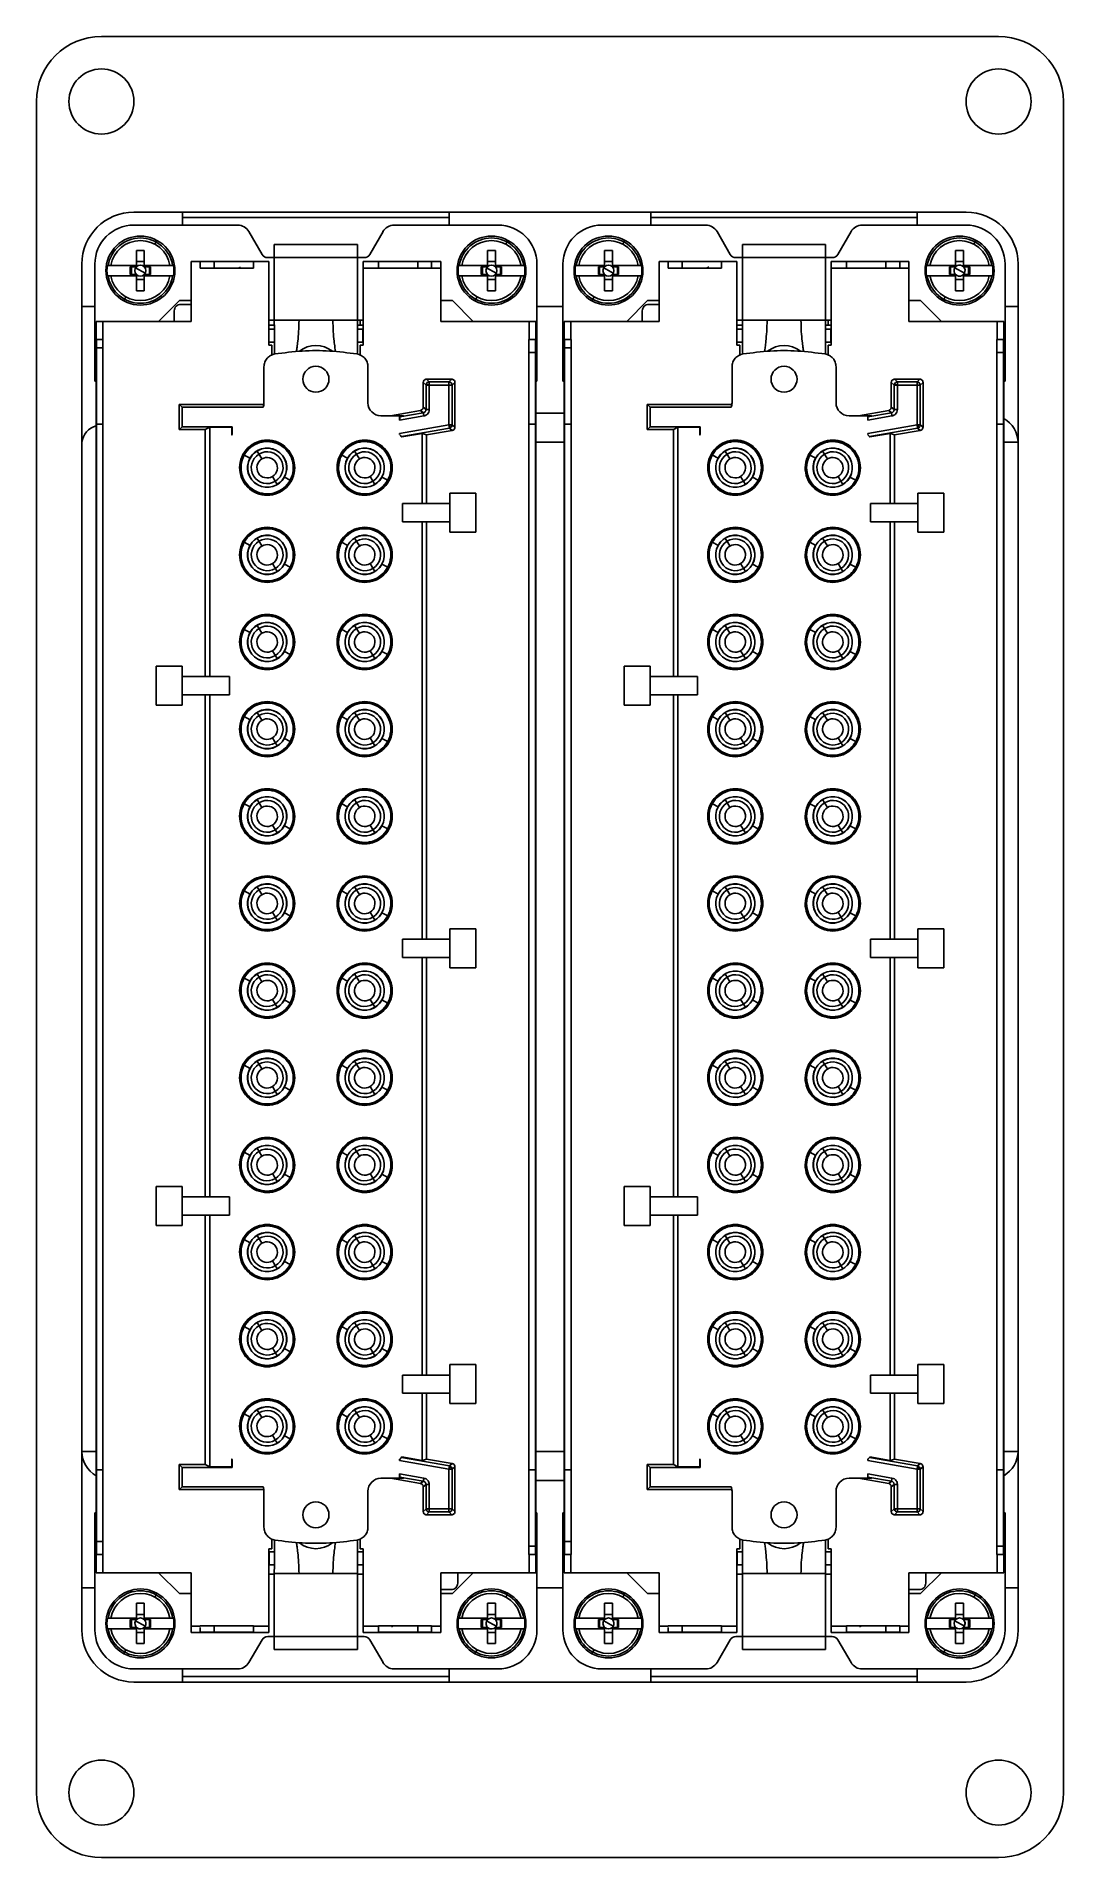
# Model space of a CAD drawing. Header units: millimetres. Extents: x 9 to 88, y -27 to 113.
import ezdxf

# ---------------------------------------------------------------- set-up
doc = ezdxf.new("R2010")
doc.units = ezdxf.units.MM

msp = doc.modelspace()

# ---------------------------------------------------------------- linework, layer by layer
at = {"color": 7, "linetype": 'Continuous', "lineweight": 25}
for p, q in [((83.39, 113.38), (14.39, 113.38)), ((9.39, 108.38), (9.39, -21.62)), ((88.39, -21.62), (88.39, 108.38)), ((80.89, 99.88), (16.89, 99.88)), ((20.64, 98.88), (20.64, 99.88)), ((20.64, 99.47), (41.14, 99.47)), ((41.14, 99.88), (41.14, 98.88)), ((56.64, 99.88), (56.64, 98.88)), ((56.64, 99.47), (77.14, 99.47)), ((77.14, 98.88), (77.14, 99.88)), ((24.87, 98.88), (16.89, 98.88)), ((26.75, 96.63), (25.74, 98.38)), ((36.05, 98.38), (35.04, 96.63)), ((44.89, 98.88), (36.91, 98.88)), ((60.87, 98.88), (52.89, 98.88)), ((62.75, 96.63), (61.74, 98.38)), ((72.05, 98.38), (71.04, 96.63)), ((80.89, 98.88), (72.91, 98.88)), ((17.09, 96.93), (17.69, 96.93)), ((17.09, 95.68), (17.09, 96.93)), ((17.69, 95.68), (17.69, 96.93)), ((18.5, 97.41), (18.66, 97.71)), ((34.09, 97.39), (27.69, 97.39)), ((27.69, 97.39), (27.69, 91.56)), ((34.09, 91.56), (34.09, 97.39)), ((44.09, 96.93), (44.69, 96.93)), ((44.09, 95.68), (44.09, 96.93)), ((44.69, 95.68), (44.69, 96.93)), ((45.5, 97.41), (45.66, 97.71)), ((53.09, 96.93), (53.69, 96.93)), ((53.09, 95.68), (53.09, 96.93)), ((53.69, 95.68), (53.69, 96.93)), ((54.5, 97.41), (54.66, 97.71)), ((70.09, 97.39), (63.69, 97.39)), ((63.69, 97.39), (63.69, 91.56)), ((70.09, 91.56), (70.09, 97.39)), ((80.09, 96.93), (80.69, 96.93)), ((80.09, 95.68), (80.09, 96.93)), ((80.69, 95.68), (80.69, 96.93)), ((81.5, 97.41), (81.66, 97.71)), ((12.89, 95.88), (12.89, -9.12)), ((13.89, 95.88), (13.89, 86.88)), ((15.12, 95.78), (17.09, 95.78)), ((16.61, 95.08), (16.61, 95.68)), ((16.61, 95.68), (17.09, 95.68)), ((16.7, 95.68), (16.7, 95.08)), ((17.76, 95.18), (17.02, 95.59)), ((17.09, 96.08), (17.69, 96.08)), ((17.69, 95.78), (19.67, 95.78)), ((17.69, 95.68), (18.17, 95.68)), ((18.08, 95.68), (18.08, 95.08)), ((18.17, 95.08), (18.17, 95.68)), ((19.87, 95.78), (19.93, 95.78)), ((21.29, 91.48), (21.29, 96.08)), ((21.29, 96.08), (27.27, 96.08)), ((21.99, 95.57), (21.99, 96.08)), ((21.99, 96.07), (26.08, 96.07)), ((21.99, 95.57), (26.08, 95.57)), ((23.06, 95.57), (23.06, 96.07)), ((24.94, 95.57), (25.1, 95.65)), ((24.94, 95.57), (25.08, 95.65)), ((25.08, 95.65), (25.1, 95.65)), ((26.08, 95.57), (26.08, 96.08)), ((27.69, 96.38), (27.18, 96.38)), ((27.27, 89.64), (27.27, 96.08)), ((34.09, 96.38), (27.69, 96.38)), ((34.6, 96.38), (34.09, 96.38)), ((34.52, 89.64), (34.52, 96.08)), ((34.52, 96.08), (40.49, 96.08)), ((34.52, 95.58), (35.7, 95.58)), ((35.7, 95.57), (35.7, 96.08)), ((35.7, 96.07), (39.79, 96.07)), ((35.7, 95.57), (39.79, 95.57)), ((38.72, 96.07), (38.72, 95.57)), ((39.79, 96.08), (39.79, 95.58)), ((39.79, 95.57), (39.79, 95.58)), ((39.79, 95.58), (40.49, 95.58)), ((40.49, 91.48), (40.49, 95.58)), ((42.12, 95.78), (44.09, 95.78)), ((43.61, 95.08), (43.61, 95.68)), ((43.61, 95.68), (44.09, 95.68)), ((43.7, 95.68), (43.7, 95.08)), ((44.76, 95.18), (44.02, 95.59)), ((44.09, 96.08), (44.69, 96.08)), ((44.69, 95.78), (46.67, 95.78)), ((44.69, 95.68), (45.17, 95.68)), ((45.08, 95.68), (45.08, 95.08)), ((45.17, 95.08), (45.17, 95.68)), ((46.87, 95.78), (46.93, 95.78)), ((47.89, 86.88), (47.89, 95.88)), ((49.89, 95.88), (49.89, 86.88)), ((51.12, 95.78), (53.09, 95.78)), ((52.61, 95.08), (52.61, 95.68)), ((52.61, 95.68), (53.09, 95.68)), ((52.7, 95.68), (52.7, 95.08)), ((53.76, 95.18), (53.02, 95.59)), ((53.09, 96.08), (53.69, 96.08)), ((53.69, 95.78), (55.67, 95.78)), ((53.69, 95.68), (54.17, 95.68)), ((54.08, 95.68), (54.08, 95.08)), ((54.17, 95.08), (54.17, 95.68)), ((55.87, 95.78), (55.93, 95.78)), ((57.29, 91.48), (57.29, 96.08)), ((57.29, 96.08), (63.27, 96.08)), ((57.99, 95.57), (57.99, 96.08)), ((57.99, 96.07), (62.08, 96.07)), ((57.99, 95.57), (62.08, 95.57)), ((59.06, 95.57), (59.06, 96.07)), ((60.94, 95.57), (61.1, 95.65)), ((60.94, 95.57), (61.08, 95.65)), ((61.08, 95.65), (61.1, 95.65)), ((62.08, 95.57), (62.08, 96.08)), ((63.69, 96.38), (63.18, 96.38)), ((63.27, 89.64), (63.27, 96.08)), ((70.09, 96.38), (63.69, 96.38)), ((70.6, 96.38), (70.09, 96.38)), ((70.52, 89.64), (70.52, 96.08)), ((70.52, 96.08), (76.49, 96.08)), ((70.52, 95.58), (71.7, 95.58)), ((71.7, 95.57), (71.7, 96.08)), ((71.7, 96.07), (75.79, 96.07)), ((71.7, 95.57), (75.79, 95.57)), ((74.72, 96.07), (74.72, 95.57)), ((75.79, 96.08), (75.79, 95.58)), ((75.79, 95.57), (75.79, 95.58)), ((75.79, 95.58), (76.49, 95.58)), ((76.49, 91.48), (76.49, 95.58)), ((78.12, 95.78), (80.09, 95.78)), ((79.61, 95.08), (79.61, 95.68)), ((79.61, 95.68), (80.09, 95.68)), ((79.7, 95.68), (79.7, 95.08)), ((80.76, 95.18), (80.02, 95.59)), ((80.09, 96.08), (80.69, 96.08)), ((80.69, 95.78), (82.67, 95.78)), ((80.69, 95.68), (81.17, 95.68)), ((81.08, 95.68), (81.08, 95.08)), ((81.17, 95.08), (81.17, 95.68)), ((82.87, 95.78), (82.93, 95.78)), ((83.89, 86.88), (83.89, 95.88)), ((84.89, -9.12), (84.89, 95.88)), ((14.91, 94.98), (14.86, 94.98)), ((15.12, 94.98), (17.09, 94.98)), ((16.61, 95.08), (17.09, 95.08)), ((17.09, 93.83), (17.09, 95.08)), ((17.09, 94.69), (17.69, 94.69)), ((17.09, 93.83), (17.69, 93.83)), ((17.69, 93.83), (17.69, 95.08)), ((17.69, 95.08), (18.17, 95.08)), ((17.69, 94.98), (19.67, 94.98)), ((41.91, 94.98), (41.86, 94.98)), ((42.12, 94.98), (44.09, 94.98)), ((43.61, 95.08), (44.09, 95.08)), ((44.09, 93.83), (44.09, 95.08)), ((44.09, 94.69), (44.69, 94.69)), ((44.09, 93.83), (44.69, 93.83)), ((44.69, 93.83), (44.69, 95.08)), ((44.69, 95.08), (45.17, 95.08)), ((44.69, 94.98), (46.67, 94.98)), ((50.91, 94.98), (50.86, 94.98)), ((51.12, 94.98), (53.09, 94.98)), ((52.61, 95.08), (53.09, 95.08)), ((53.09, 93.83), (53.09, 95.08)), ((53.09, 94.69), (53.69, 94.69)), ((53.09, 93.83), (53.69, 93.83)), ((53.69, 93.83), (53.69, 95.08)), ((53.69, 95.08), (54.17, 95.08)), ((53.69, 94.98), (55.67, 94.98)), ((77.91, 94.98), (77.86, 94.98)), ((78.12, 94.98), (80.09, 94.98)), ((79.61, 95.08), (80.09, 95.08)), ((80.09, 93.83), (80.09, 95.08)), ((80.09, 94.69), (80.69, 94.69)), ((80.09, 93.83), (80.69, 93.83)), ((80.69, 93.83), (80.69, 95.08)), ((80.69, 95.08), (81.17, 95.08)), ((80.69, 94.98), (82.67, 94.98)), ((12.89, 92.63), (13.89, 92.63)), ((16.28, 93.36), (16.12, 93.06)), ((18.79, 91.48), (20.39, 93.08)), ((20.39, 93.08), (21.29, 93.08)), ((20.49, 92.78), (21.29, 92.78)), ((40.49, 93.08), (41.39, 93.08)), ((41.39, 93.08), (42.99, 91.48)), ((43.28, 93.36), (43.12, 93.06)), ((47.89, 92.63), (49.89, 92.63)), ((52.28, 93.36), (52.12, 93.06)), ((54.79, 91.48), (56.39, 93.08)), ((56.39, 93.08), (57.29, 93.08)), ((56.49, 92.78), (57.29, 92.78)), ((76.49, 93.08), (77.39, 93.08)), ((77.39, 93.08), (78.99, 91.48)), ((79.28, 93.36), (79.12, 93.06)), ((84.89, 92.63), (83.89, 92.63)), ((13.99, 91.48), (21.29, 91.48)), ((13.99, -4.72), (13.99, 91.48)), ((14.49, 91.48), (14.49, 90.08)), ((19.99, 92.28), (19.99, 91.48)), ((27.69, 91.58), (27.27, 91.58)), ((27.27, 91.18), (27.69, 91.18)), ((27.69, 91.56), (34.09, 91.56)), ((34.52, 91.58), (34.09, 91.58)), ((34.09, 91.18), (34.52, 91.18)), ((34.29, 91.18), (34.29, 91.58)), ((47.79, 91.48), (40.49, 91.48)), ((47.29, 91.48), (47.29, 90.08)), ((47.79, 91.48), (47.79, -4.72)), ((49.99, 91.48), (57.29, 91.48)), ((49.99, -4.72), (49.99, 91.48)), ((50.49, 91.48), (50.49, 90.08)), ((55.99, 92.28), (55.99, 91.48)), ((63.69, 91.58), (63.27, 91.58)), ((63.27, 91.18), (63.69, 91.18)), ((63.69, 91.56), (70.09, 91.56)), ((70.52, 91.58), (70.09, 91.58)), ((70.09, 91.18), (70.52, 91.18)), ((70.29, 91.18), (70.29, 91.58)), ((83.79, 91.48), (76.49, 91.48)), ((83.29, 91.48), (83.29, 90.08)), ((83.79, 91.48), (83.79, -4.72)), ((13.99, 90.08), (14.51, 90.08)), ((14.01, 90.08), (14.01, -3.32)), ((14.51, 90.08), (14.51, 89.44)), ((27.27, 90.88), (27.7, 90.88)), ((27.27, 89.88), (27.7, 89.88)), ((27.27, 89.64), (27.49, 89.64)), ((27.49, 88.9), (27.49, 89.64)), ((34.08, 89.88), (34.49, 89.88)), ((34.09, 90.88), (34.49, 90.88)), ((34.29, 88.9), (34.29, 89.64)), ((34.29, 89.64), (34.52, 89.64)), ((34.49, 89.88), (34.49, 90.88)), ((47.27, 90.08), (47.79, 90.08)), ((47.27, -3.32), (47.27, 90.08)), ((47.77, -3.32), (47.77, 90.08)), ((49.99, 90.08), (50.51, 90.08)), ((50.01, 90.08), (50.01, -3.32)), ((50.51, 90.08), (50.51, 89.44)), ((63.27, 90.88), (63.7, 90.88)), ((63.27, 89.88), (63.7, 89.88)), ((63.27, 89.64), (63.49, 89.64)), ((63.49, 88.9), (63.49, 89.64)), ((70.08, 89.88), (70.49, 89.88)), ((70.09, 90.88), (70.49, 90.88)), ((70.29, 88.9), (70.29, 89.64)), ((70.29, 89.64), (70.52, 89.64)), ((70.49, 89.88), (70.49, 90.88)), ((83.27, 90.08), (83.79, 90.08)), ((83.27, -3.32), (83.27, 90.08)), ((83.77, -3.32), (83.77, 90.08)), ((14.01, 89.44), (14.51, 89.44)), ((14.51, 89.44), (14.51, -3.32)), ((47.27, 89.08), (47.77, 89.08)), ((50.01, 89.44), (50.51, 89.44)), ((50.51, 89.44), (50.51, -3.32)), ((83.27, 89.08), (83.77, 89.08)), ((13.89, 86.88), (13.99, 86.88)), ((26.89, 87.99), (26.89, 85.22)), ((34.89, 85.22), (34.89, 87.99)), ((39.39, 87.03), (39.61, 86.82)), ((39.39, 87.03), (41.33, 87.03)), ((41.12, 86.82), (39.61, 86.82)), ((41.33, 87.03), (41.12, 86.82)), ((41.12, 83.52), (41.12, 86.82)), ((47.79, 86.88), (47.89, 86.88)), ((49.89, 86.88), (49.99, 86.88)), ((62.89, 87.99), (62.89, 85.22)), ((70.89, 85.22), (70.89, 87.99)), ((75.39, 87.03), (75.61, 86.82)), ((75.39, 87.03), (77.33, 87.03)), ((77.12, 86.82), (75.61, 86.82)), ((77.33, 87.03), (77.12, 86.82)), ((77.12, 83.52), (77.12, 86.82)), ((83.79, 86.88), (83.89, 86.88)), ((39.14, 86.78), (39.36, 86.57)), ((39.14, 86.78), (39.14, 84.88)), ((41.36, 86.57), (39.36, 86.57)), ((39.36, 86.57), (39.36, 84.7)), ((39.37, 86.64), (39.61, 86.57)), ((39.61, 86.57), (39.61, 84.7)), ((41.58, 86.78), (41.37, 86.57)), ((41.37, 83.52), (41.37, 86.57)), ((41.58, 83.34), (41.58, 86.78)), ((75.14, 86.78), (75.36, 86.57)), ((75.14, 86.78), (75.14, 84.88)), ((77.36, 86.57), (75.36, 86.57)), ((75.36, 86.57), (75.36, 84.7)), ((75.37, 86.64), (75.61, 86.57)), ((75.61, 86.57), (75.61, 84.7)), ((77.58, 86.78), (77.37, 86.57)), ((77.37, 83.52), (77.37, 86.57)), ((77.58, 83.34), (77.58, 86.78)), ((20.37, 85.1), (20.59, 84.88)), ((26.88, 85.1), (20.37, 85.1)), ((20.37, 83.16), (20.37, 85.1)), ((20.59, 84.88), (20.59, 83.38)), ((26.83, 84.88), (20.59, 84.88)), ((37.62, 84.22), (35.89, 84.22)), ((36.62, 84.22), (38.94, 84.63)), ((37.33, 83.88), (37.33, 84.22)), ((39.19, 84.21), (37.33, 83.88)), ((39.15, 84.45), (37.34, 84.13)), ((37.34, 84.13), (37.38, 84.18)), ((37.38, 84.22), (37.38, 84.18)), ((37.38, 84.18), (37.62, 84.22)), ((39.15, 84.45), (38.94, 84.63)), ((39.36, 84.7), (39.14, 84.88)), ((49.99, 84.41), (47.79, 84.41)), ((56.37, 85.1), (56.59, 84.88)), ((62.88, 85.1), (56.37, 85.1)), ((56.37, 83.16), (56.37, 85.1)), ((56.59, 84.88), (56.59, 83.38)), ((62.83, 84.88), (56.59, 84.88)), ((73.62, 84.22), (71.89, 84.22)), ((72.62, 84.22), (74.94, 84.63)), ((73.33, 83.88), (73.33, 84.22)), ((75.19, 84.21), (73.33, 83.88)), ((75.15, 84.45), (73.34, 84.13)), ((73.34, 84.13), (73.38, 84.18)), ((73.38, 84.22), (73.38, 84.18)), ((73.38, 84.18), (73.62, 84.22)), ((75.15, 84.45), (74.94, 84.63)), ((75.36, 84.7), (75.14, 84.88)), ((14.51, 83.58), (14.01, 83.58)), ((20.37, 83.16), (20.59, 83.38)), ((22.38, 83.16), (20.37, 83.16)), ((20.59, 83.38), (24.45, 83.38)), ((22.38, 83.16), (22.73, 83.34)), ((22.38, 83.16), (22.38, 64.18)), ((22.73, 64.18), (22.73, 83.34)), ((22.73, 83.34), (24.41, 83.34)), ((24.45, 83.38), (24.41, 83.34)), ((24.41, 83.34), (24.41, 82.72)), ((24.45, 83.38), (24.45, 82.77)), ((37.33, 82.86), (41.12, 83.52)), ((37.33, 82.86), (37.33, 82.77)), ((37.47, 82.62), (41.16, 83.28)), ((37.49, 82.59), (39.06, 82.87)), ((39.06, 82.87), (39.06, 77.48)), ((39.4, 82.75), (39.06, 82.87)), ((41.37, 83.1), (39.4, 82.75)), ((39.4, 77.48), (39.4, 82.75)), ((41.12, 83.52), (41.16, 83.28)), ((41.12, 83.52), (41.37, 83.52)), ((41.16, 83.28), (41.37, 83.1)), ((41.37, 83.52), (41.58, 83.34)), ((47.77, 83.58), (47.27, 83.58)), ((50.51, 83.58), (50.01, 83.58)), ((56.37, 83.16), (56.59, 83.38)), ((58.38, 83.16), (56.37, 83.16)), ((56.59, 83.38), (60.45, 83.38)), ((58.38, 83.16), (58.73, 83.34)), ((58.38, 83.16), (58.38, 64.18)), ((58.73, 64.18), (58.73, 83.34)), ((58.73, 83.34), (60.41, 83.34)), ((60.45, 83.38), (60.41, 83.34)), ((60.41, 83.34), (60.41, 82.72)), ((60.45, 83.38), (60.45, 82.77)), ((73.33, 82.86), (77.12, 83.52)), ((73.33, 82.86), (73.33, 82.77)), ((73.47, 82.62), (77.16, 83.28)), ((73.49, 82.59), (75.06, 82.87)), ((75.06, 82.87), (75.06, 77.48)), ((75.4, 82.75), (75.06, 82.87)), ((77.37, 83.1), (75.4, 82.75)), ((75.4, 77.48), (75.4, 82.75)), ((77.12, 83.52), (77.16, 83.28)), ((77.12, 83.52), (77.37, 83.52)), ((77.16, 83.28), (77.37, 83.1)), ((77.37, 83.52), (77.58, 83.34)), ((83.77, 83.58), (83.27, 83.58)), ((25.28, 81.25), (25.3, 81.24)), ((26.36, 81.51), (26.73, 80.91)), ((32.78, 81.25), (32.8, 81.24)), ((33.86, 81.51), (34.23, 80.91)), ((47.79, 82.18), (49.99, 82.18)), ((61.28, 81.25), (61.3, 81.24)), ((62.36, 81.51), (62.73, 80.91)), ((68.78, 81.25), (68.8, 81.24)), ((69.86, 81.51), (70.23, 80.91)), ((84.89, 82.18), (83.79, 82.18)), ((25.38, 81.2), (25.83, 80.95)), ((32.88, 81.2), (33.33, 80.95)), ((61.38, 81.2), (61.83, 80.95)), ((68.88, 81.2), (69.33, 80.95)), ((27.92, 78.95), (27.55, 79.56)), ((28.91, 79.27), (28.46, 79.51)), ((29.01, 79.21), (28.98, 79.23)), ((35.42, 78.95), (35.05, 79.56)), ((36.41, 79.27), (35.96, 79.51)), ((36.51, 79.21), (36.48, 79.23)), ((63.92, 78.95), (63.55, 79.56)), ((64.91, 79.27), (64.46, 79.51)), ((65.01, 79.21), (64.98, 79.23)), ((71.42, 78.95), (71.05, 79.56)), ((72.41, 79.27), (71.96, 79.51)), ((72.51, 79.21), (72.48, 79.23)), ((37.55, 77.48), (41.19, 77.48)), ((37.55, 77.48), (37.55, 76.08)), ((43.19, 78.28), (41.19, 78.28)), ((41.19, 78.28), (41.19, 75.28)), ((43.19, 75.28), (43.19, 78.28)), ((73.55, 77.48), (77.19, 77.48)), ((73.55, 77.48), (73.55, 76.08)), ((79.19, 78.28), (77.19, 78.28)), ((77.19, 78.28), (77.19, 75.28)), ((79.19, 75.28), (79.19, 78.28)), ((41.19, 76.08), (37.55, 76.08)), ((39.06, 76.08), (39.06, 43.98)), ((39.4, 43.98), (39.4, 76.08)), ((77.19, 76.08), (73.55, 76.08)), ((75.06, 76.08), (75.06, 43.98)), ((75.4, 43.98), (75.4, 76.08)), ((25.28, 74.55), (25.3, 74.54)), ((25.38, 74.5), (25.83, 74.25)), ((26.36, 74.81), (26.73, 74.21)), ((32.78, 74.55), (32.8, 74.54)), ((32.88, 74.5), (33.33, 74.25)), ((33.86, 74.81), (34.23, 74.21)), ((41.19, 75.28), (43.19, 75.28)), ((61.28, 74.55), (61.3, 74.54)), ((61.38, 74.5), (61.83, 74.25)), ((62.36, 74.81), (62.73, 74.21)), ((68.78, 74.55), (68.8, 74.54)), ((68.88, 74.5), (69.33, 74.25)), ((69.86, 74.81), (70.23, 74.21)), ((77.19, 75.28), (79.19, 75.28)), ((27.92, 72.25), (27.55, 72.86)), ((28.91, 72.57), (28.46, 72.81)), ((35.42, 72.25), (35.05, 72.86)), ((36.41, 72.57), (35.96, 72.81)), ((63.92, 72.25), (63.55, 72.86)), ((64.91, 72.57), (64.46, 72.81)), ((71.42, 72.25), (71.05, 72.86)), ((72.41, 72.57), (71.96, 72.81)), ((29.01, 72.51), (28.98, 72.53)), ((36.51, 72.51), (36.48, 72.53)), ((65.01, 72.51), (64.98, 72.53)), ((72.51, 72.51), (72.48, 72.53)), ((25.28, 67.85), (25.3, 67.84)), ((25.38, 67.8), (25.83, 67.55)), ((26.36, 68.11), (26.73, 67.51)), ((32.78, 67.85), (32.8, 67.84)), ((32.88, 67.8), (33.33, 67.55)), ((33.86, 68.11), (34.23, 67.51)), ((61.28, 67.85), (61.3, 67.84)), ((61.38, 67.8), (61.83, 67.55)), ((62.36, 68.11), (62.73, 67.51)), ((68.78, 67.85), (68.8, 67.84)), ((68.88, 67.8), (69.33, 67.55)), ((69.86, 68.11), (70.23, 67.51)), ((27.92, 65.55), (27.55, 66.16)), ((28.91, 65.87), (28.46, 66.11)), ((29.01, 65.81), (28.98, 65.83)), ((35.42, 65.55), (35.05, 66.16)), ((36.41, 65.87), (35.96, 66.11)), ((36.51, 65.81), (36.48, 65.83)), ((63.92, 65.55), (63.55, 66.16)), ((64.91, 65.87), (64.46, 66.11)), ((65.01, 65.81), (64.98, 65.83)), ((71.42, 65.55), (71.05, 66.16)), ((72.41, 65.87), (71.96, 66.11)), ((72.51, 65.81), (72.48, 65.83)), ((20.59, 64.98), (18.59, 64.98)), ((18.59, 64.98), (18.59, 61.98)), ((20.59, 61.98), (20.59, 64.98)), ((56.59, 64.98), (54.59, 64.98)), ((54.59, 64.98), (54.59, 61.98)), ((56.59, 61.98), (56.59, 64.98)), ((20.59, 64.18), (24.23, 64.18)), ((24.23, 62.78), (24.23, 64.18)), ((56.59, 64.18), (60.23, 64.18)), ((60.23, 62.78), (60.23, 64.18)), ((18.59, 61.98), (20.59, 61.98)), ((24.23, 62.78), (20.59, 62.78)), ((22.38, 62.78), (22.38, 24.18)), ((22.73, 24.18), (22.73, 62.78)), ((54.59, 61.98), (56.59, 61.98)), ((60.23, 62.78), (56.59, 62.78)), ((58.38, 62.78), (58.38, 24.18)), ((58.73, 24.18), (58.73, 62.78)), ((25.28, 61.15), (25.3, 61.14)), ((25.38, 61.1), (25.83, 60.85)), ((26.36, 61.41), (26.73, 60.81)), ((32.78, 61.15), (32.8, 61.14)), ((32.88, 61.1), (33.33, 60.85)), ((33.86, 61.41), (34.23, 60.81)), ((61.28, 61.15), (61.3, 61.14)), ((61.38, 61.1), (61.83, 60.85)), ((62.36, 61.41), (62.73, 60.81)), ((68.78, 61.15), (68.8, 61.14)), ((68.88, 61.1), (69.33, 60.85)), ((69.86, 61.41), (70.23, 60.81)), ((27.92, 58.85), (27.55, 59.46)), ((28.91, 59.17), (28.46, 59.41)), ((29.01, 59.11), (28.98, 59.13)), ((35.42, 58.85), (35.05, 59.46)), ((36.41, 59.17), (35.96, 59.41)), ((36.51, 59.11), (36.48, 59.13)), ((63.92, 58.85), (63.55, 59.46)), ((64.91, 59.17), (64.46, 59.41)), ((65.01, 59.11), (64.98, 59.13)), ((71.42, 58.85), (71.05, 59.46)), ((72.41, 59.17), (71.96, 59.41)), ((72.51, 59.11), (72.48, 59.13)), ((26.36, 54.71), (26.73, 54.11)), ((33.86, 54.71), (34.23, 54.11)), ((62.36, 54.71), (62.73, 54.11)), ((69.86, 54.71), (70.23, 54.11)), ((25.28, 54.45), (25.3, 54.44)), ((25.38, 54.4), (25.83, 54.15)), ((32.78, 54.45), (32.8, 54.44)), ((32.88, 54.4), (33.33, 54.15)), ((61.28, 54.45), (61.3, 54.44)), ((61.38, 54.4), (61.83, 54.15)), ((68.78, 54.45), (68.8, 54.44)), ((68.88, 54.4), (69.33, 54.15)), ((27.92, 52.15), (27.55, 52.76)), ((28.91, 52.47), (28.46, 52.71)), ((29.01, 52.41), (28.98, 52.43)), ((35.42, 52.15), (35.05, 52.76)), ((36.41, 52.47), (35.96, 52.71)), ((36.51, 52.41), (36.48, 52.43)), ((63.92, 52.15), (63.55, 52.76)), ((64.91, 52.47), (64.46, 52.71)), ((65.01, 52.41), (64.98, 52.43)), ((71.42, 52.15), (71.05, 52.76)), ((72.41, 52.47), (71.96, 52.71)), ((72.51, 52.41), (72.48, 52.43)), ((25.28, 47.75), (25.3, 47.74)), ((25.38, 47.7), (25.83, 47.45)), ((26.36, 48.01), (26.73, 47.41)), ((32.78, 47.75), (32.8, 47.74)), ((32.88, 47.7), (33.33, 47.45)), ((33.86, 48.01), (34.23, 47.41)), ((61.28, 47.75), (61.3, 47.74)), ((61.38, 47.7), (61.83, 47.45)), ((62.36, 48.01), (62.73, 47.41)), ((68.78, 47.75), (68.8, 47.74)), ((68.88, 47.7), (69.33, 47.45)), ((69.86, 48.01), (70.23, 47.41)), ((27.92, 45.45), (27.55, 46.06)), ((28.91, 45.77), (28.46, 46.01)), ((29.01, 45.71), (28.98, 45.73)), ((35.42, 45.45), (35.05, 46.06)), ((36.41, 45.77), (35.96, 46.01)), ((36.51, 45.71), (36.48, 45.73)), ((63.92, 45.45), (63.55, 46.06)), ((64.91, 45.77), (64.46, 46.01)), ((65.01, 45.71), (64.98, 45.73)), ((71.42, 45.45), (71.05, 46.06)), ((72.41, 45.77), (71.96, 46.01)), ((72.51, 45.71), (72.48, 45.73)), ((37.55, 43.98), (41.19, 43.98)), ((37.55, 43.98), (37.55, 42.58)), ((41.19, 44.78), (41.19, 41.78)), ((43.19, 44.78), (41.19, 44.78)), ((43.19, 41.78), (43.19, 44.78)), ((73.55, 43.98), (77.19, 43.98)), ((73.55, 43.98), (73.55, 42.58)), ((77.19, 44.78), (77.19, 41.78)), ((79.19, 44.78), (77.19, 44.78)), ((79.19, 41.78), (79.19, 44.78)), ((41.19, 42.58), (37.55, 42.58)), ((39.06, 42.58), (39.06, 10.48)), ((39.4, 10.48), (39.4, 42.58)), ((77.19, 42.58), (73.55, 42.58)), ((75.06, 42.58), (75.06, 10.48)), ((75.4, 10.48), (75.4, 42.58)), ((25.28, 41.05), (25.3, 41.04)), ((25.38, 41), (25.83, 40.75)), ((26.36, 41.31), (26.73, 40.71)), ((32.78, 41.05), (32.8, 41.04)), ((32.88, 41), (33.33, 40.75)), ((33.86, 41.31), (34.23, 40.71)), ((41.19, 41.78), (43.19, 41.78)), ((61.28, 41.05), (61.3, 41.04)), ((61.38, 41), (61.83, 40.75)), ((62.36, 41.31), (62.73, 40.71)), ((68.78, 41.05), (68.8, 41.04)), ((68.88, 41), (69.33, 40.75)), ((69.86, 41.31), (70.23, 40.71)), ((77.19, 41.78), (79.19, 41.78)), ((27.92, 38.75), (27.55, 39.36)), ((28.91, 39.07), (28.46, 39.31)), ((35.42, 38.75), (35.05, 39.36)), ((36.41, 39.07), (35.96, 39.31)), ((63.92, 38.75), (63.55, 39.36)), ((64.91, 39.07), (64.46, 39.31)), ((71.42, 38.75), (71.05, 39.36)), ((72.41, 39.07), (71.96, 39.31)), ((29.01, 39.01), (28.98, 39.03)), ((36.51, 39.01), (36.48, 39.03)), ((65.01, 39.01), (64.98, 39.03)), ((72.51, 39.01), (72.48, 39.03)), ((25.28, 34.35), (25.3, 34.34)), ((25.38, 34.3), (25.83, 34.05)), ((26.36, 34.61), (26.73, 34.01)), ((32.78, 34.35), (32.8, 34.34)), ((32.88, 34.3), (33.33, 34.05)), ((33.86, 34.61), (34.23, 34.01)), ((61.28, 34.35), (61.3, 34.34)), ((61.38, 34.3), (61.83, 34.05)), ((62.36, 34.61), (62.73, 34.01)), ((68.78, 34.35), (68.8, 34.34)), ((68.88, 34.3), (69.33, 34.05)), ((69.86, 34.61), (70.23, 34.01)), ((27.92, 32.05), (27.55, 32.66)), ((28.91, 32.37), (28.46, 32.61)), ((29.01, 32.31), (28.98, 32.33)), ((35.42, 32.05), (35.05, 32.66)), ((36.41, 32.37), (35.96, 32.61)), ((36.51, 32.31), (36.48, 32.33)), ((63.92, 32.05), (63.55, 32.66)), ((64.91, 32.37), (64.46, 32.61)), ((65.01, 32.31), (64.98, 32.33)), ((71.42, 32.05), (71.05, 32.66)), ((72.41, 32.37), (71.96, 32.61)), ((72.51, 32.31), (72.48, 32.33)), ((25.28, 27.65), (25.3, 27.64)), ((25.38, 27.6), (25.83, 27.35)), ((26.36, 27.91), (26.73, 27.31)), ((32.78, 27.65), (32.8, 27.64)), ((32.88, 27.6), (33.33, 27.35)), ((33.86, 27.91), (34.23, 27.31)), ((61.28, 27.65), (61.3, 27.64)), ((61.38, 27.6), (61.83, 27.35)), ((62.36, 27.91), (62.73, 27.31)), ((68.78, 27.65), (68.8, 27.64)), ((68.88, 27.6), (69.33, 27.35)), ((69.86, 27.91), (70.23, 27.31)), ((27.92, 25.35), (27.55, 25.96)), ((28.91, 25.67), (28.46, 25.91)), ((29.01, 25.61), (28.98, 25.63)), ((35.42, 25.35), (35.05, 25.96)), ((36.41, 25.67), (35.96, 25.91)), ((36.51, 25.61), (36.48, 25.63)), ((63.92, 25.35), (63.55, 25.96)), ((64.91, 25.67), (64.46, 25.91)), ((65.01, 25.61), (64.98, 25.63)), ((71.42, 25.35), (71.05, 25.96)), ((72.41, 25.67), (71.96, 25.91)), ((72.51, 25.61), (72.48, 25.63)), ((18.59, 24.98), (18.59, 21.98)), ((20.59, 24.98), (18.59, 24.98)), ((20.59, 21.98), (20.59, 24.98)), ((20.59, 24.18), (24.23, 24.18)), ((24.23, 22.78), (24.23, 24.18)), ((54.59, 24.98), (54.59, 21.98)), ((56.59, 24.98), (54.59, 24.98)), ((56.59, 21.98), (56.59, 24.98)), ((56.59, 24.18), (60.23, 24.18)), ((60.23, 22.78), (60.23, 24.18)), ((24.23, 22.78), (20.59, 22.78)), ((22.38, 22.78), (22.38, 3.6)), ((22.73, 3.43), (22.73, 22.78)), ((60.23, 22.78), (56.59, 22.78)), ((58.38, 22.78), (58.38, 3.6)), ((58.73, 3.43), (58.73, 22.78)), ((18.59, 21.98), (20.59, 21.98)), ((26.36, 21.21), (26.73, 20.61)), ((33.86, 21.21), (34.23, 20.61)), ((54.59, 21.98), (56.59, 21.98)), ((62.36, 21.21), (62.73, 20.61)), ((69.86, 21.21), (70.23, 20.61)), ((25.28, 20.95), (25.3, 20.94)), ((25.38, 20.9), (25.83, 20.65)), ((32.78, 20.95), (32.8, 20.94)), ((32.88, 20.9), (33.33, 20.65)), ((61.28, 20.95), (61.3, 20.94)), ((61.38, 20.9), (61.83, 20.65)), ((68.78, 20.95), (68.8, 20.94)), ((68.88, 20.9), (69.33, 20.65)), ((27.92, 18.65), (27.55, 19.26)), ((28.91, 18.97), (28.46, 19.21)), ((29.01, 18.91), (28.98, 18.93)), ((35.42, 18.65), (35.05, 19.26)), ((36.41, 18.97), (35.96, 19.21)), ((36.51, 18.91), (36.48, 18.93)), ((63.92, 18.65), (63.55, 19.26)), ((64.91, 18.97), (64.46, 19.21)), ((65.01, 18.91), (64.98, 18.93)), ((71.42, 18.65), (71.05, 19.26)), ((72.41, 18.97), (71.96, 19.21)), ((72.51, 18.91), (72.48, 18.93)), ((25.28, 14.25), (25.3, 14.24)), ((25.38, 14.2), (25.83, 13.95)), ((26.36, 14.51), (26.73, 13.91)), ((32.78, 14.25), (32.8, 14.24)), ((32.88, 14.2), (33.33, 13.95)), ((33.86, 14.51), (34.23, 13.91)), ((61.28, 14.25), (61.3, 14.24)), ((61.38, 14.2), (61.83, 13.95)), ((62.36, 14.51), (62.73, 13.91)), ((68.78, 14.25), (68.8, 14.24)), ((68.88, 14.2), (69.33, 13.95)), ((69.86, 14.51), (70.23, 13.91)), ((27.92, 11.95), (27.55, 12.56)), ((28.91, 12.27), (28.46, 12.51)), ((29.01, 12.21), (28.98, 12.23)), ((35.42, 11.95), (35.05, 12.56)), ((36.41, 12.27), (35.96, 12.51)), ((36.51, 12.21), (36.48, 12.23)), ((41.19, 11.28), (41.19, 8.28)), ((43.19, 11.28), (41.19, 11.28)), ((43.19, 8.28), (43.19, 11.28)), ((63.92, 11.95), (63.55, 12.56)), ((64.91, 12.27), (64.46, 12.51)), ((65.01, 12.21), (64.98, 12.23)), ((71.42, 11.95), (71.05, 12.56)), ((72.41, 12.27), (71.96, 12.51)), ((72.51, 12.21), (72.48, 12.23)), ((79.19, 11.28), (77.19, 11.28)), ((77.19, 11.28), (77.19, 8.28)), ((79.19, 8.28), (79.19, 11.28)), ((37.55, 10.48), (41.19, 10.48)), ((37.55, 10.48), (37.55, 9.08)), ((73.55, 10.48), (77.19, 10.48)), ((73.55, 10.48), (73.55, 9.08)), ((41.19, 9.08), (37.55, 9.08)), ((39.06, 9.08), (39.06, 3.9)), ((39.4, 4.02), (39.4, 9.08)), ((77.19, 9.08), (73.55, 9.08)), ((75.06, 9.08), (75.06, 3.9)), ((75.4, 4.02), (75.4, 9.08)), ((25.28, 7.55), (25.3, 7.54)), ((25.38, 7.5), (25.83, 7.25)), ((26.36, 7.81), (26.73, 7.21)), ((32.78, 7.55), (32.8, 7.54)), ((32.88, 7.5), (33.33, 7.25)), ((33.86, 7.81), (34.23, 7.21)), ((41.19, 8.28), (43.19, 8.28)), ((61.28, 7.55), (61.3, 7.54)), ((61.38, 7.5), (61.83, 7.25)), ((62.36, 7.81), (62.73, 7.21)), ((68.78, 7.55), (68.8, 7.54)), ((68.88, 7.5), (69.33, 7.25)), ((69.86, 7.81), (70.23, 7.21)), ((77.19, 8.28), (79.19, 8.28)), ((27.92, 5.25), (27.55, 5.86)), ((28.91, 5.57), (28.46, 5.81)), ((35.42, 5.25), (35.05, 5.86)), ((36.41, 5.57), (35.96, 5.81)), ((63.92, 5.25), (63.55, 5.86)), ((64.91, 5.57), (64.46, 5.81)), ((71.42, 5.25), (71.05, 5.86)), ((72.41, 5.57), (71.96, 5.81)), ((13.99, 4.59), (12.89, 4.59)), ((29.01, 5.51), (28.98, 5.53)), ((36.51, 5.51), (36.48, 5.53)), ((49.99, 4.59), (47.79, 4.59)), ((65.01, 5.51), (64.98, 5.53)), ((72.51, 5.51), (72.48, 5.53)), ((84.89, 4.59), (83.79, 4.59)), ((14.01, 3.18), (14.51, 3.18)), ((20.37, 1.67), (20.37, 3.6)), ((20.37, 3.6), (20.59, 3.38)), ((22.38, 3.6), (20.37, 3.6)), ((20.59, 3.38), (20.59, 1.88)), ((24.45, 3.38), (20.59, 3.38)), ((22.38, 3.6), (22.73, 3.43)), ((24.41, 3.43), (22.73, 3.43)), ((24.41, 4.04), (24.41, 3.43)), ((24.45, 3.38), (24.41, 3.43)), ((24.45, 3.99), (24.45, 3.38)), ((37.33, 3.91), (37.33, 3.99)), ((41.12, 3.24), (37.33, 3.91)), ((37.33, 2.89), (39.19, 2.56)), ((37.33, 2.54), (37.33, 2.89)), ((37.47, 4.14), (41.16, 3.49)), ((39.06, 3.9), (37.5, 4.18)), ((39.4, 4.02), (39.06, 3.9)), ((41.37, 3.67), (39.4, 4.02)), ((41.12, 3.24), (41.16, 3.49)), ((41.12, -0.05), (41.12, 3.24)), ((41.12, 3.24), (41.18, 3.24)), ((41.16, 3.49), (41.37, 3.67)), ((41.37, 3.24), (41.58, 3.42)), ((41.37, 3.24), (41.37, 0.2)), ((41.58, -0.02), (41.58, 3.42)), ((47.27, 3.18), (47.77, 3.18)), ((50.01, 3.18), (50.51, 3.18)), ((56.37, 1.67), (56.37, 3.6)), ((56.37, 3.6), (56.59, 3.38)), ((58.38, 3.6), (56.37, 3.6)), ((56.59, 3.38), (56.59, 1.88)), ((60.45, 3.38), (56.59, 3.38)), ((58.38, 3.6), (58.73, 3.43)), ((60.41, 3.43), (58.73, 3.43)), ((60.41, 4.04), (60.41, 3.43)), ((60.45, 3.38), (60.41, 3.43)), ((60.45, 3.99), (60.45, 3.38)), ((73.33, 3.91), (73.33, 3.99)), ((77.12, 3.24), (73.33, 3.91)), ((73.33, 2.89), (75.19, 2.56)), ((73.33, 2.54), (73.33, 2.89)), ((73.47, 4.14), (77.16, 3.49)), ((75.06, 3.9), (73.5, 4.18)), ((75.4, 4.02), (75.06, 3.9)), ((77.37, 3.67), (75.4, 4.02)), ((77.12, 3.24), (77.16, 3.49)), ((77.12, -0.05), (77.12, 3.24)), ((77.12, 3.24), (77.18, 3.24)), ((77.16, 3.49), (77.37, 3.67)), ((77.37, 3.24), (77.58, 3.42)), ((77.37, 3.24), (77.37, 0.2)), ((77.58, -0.02), (77.58, 3.42)), ((83.27, 3.18), (83.77, 3.18)), ((20.37, 1.67), (20.59, 1.88)), ((26.88, 1.67), (20.37, 1.67)), ((20.59, 1.88), (26.83, 1.88)), ((26.89, 1.54), (26.89, -1.22)), ((34.89, -1.22), (34.89, 1.54)), ((37.63, 2.54), (35.89, 2.54)), ((36.62, 2.54), (38.94, 2.13)), ((37.34, 2.63), (37.38, 2.59)), ((39.15, 2.31), (37.34, 2.63)), ((37.38, 2.54), (37.38, 2.59)), ((37.38, 2.59), (37.63, 2.54)), ((39.15, 2.31), (38.94, 2.13)), ((39.36, 2.07), (39.14, 1.89)), ((39.14, 1.89), (39.14, -0.02)), ((39.36, 0.2), (39.36, 2.07)), ((39.61, 2.07), (39.61, -0.05)), ((47.79, 2.36), (49.99, 2.36)), ((56.37, 1.67), (56.59, 1.88)), ((62.88, 1.67), (56.37, 1.67)), ((56.59, 1.88), (62.83, 1.88)), ((62.89, 1.54), (62.89, -1.22)), ((70.89, -1.22), (70.89, 1.54)), ((73.63, 2.54), (71.89, 2.54)), ((72.62, 2.54), (74.94, 2.13)), ((73.34, 2.63), (73.38, 2.59)), ((75.15, 2.31), (73.34, 2.63)), ((73.38, 2.54), (73.38, 2.59)), ((73.38, 2.59), (73.63, 2.54)), ((75.15, 2.31), (74.94, 2.13)), ((75.36, 2.07), (75.14, 1.89)), ((75.14, 1.89), (75.14, -0.02)), ((75.36, 0.2), (75.36, 2.07)), ((75.61, 2.07), (75.61, -0.05)), ((39.14, -0.02), (39.36, 0.2)), ((39.61, 0.2), (39.37, 0.13)), ((39.61, 0.2), (41.37, 0.2)), ((41.58, -0.02), (41.37, 0.2)), ((75.14, -0.02), (75.36, 0.2)), ((75.61, 0.2), (75.37, 0.13)), ((75.61, 0.2), (77.37, 0.2)), ((77.58, -0.02), (77.37, 0.2)), ((13.89, -0.12), (13.89, -9.12)), ((13.99, -0.12), (13.89, -0.12)), ((39.39, -0.27), (39.61, -0.05)), ((39.39, -0.27), (41.33, -0.27)), ((41.12, -0.05), (39.61, -0.05)), ((41.33, -0.27), (41.12, -0.05)), ((47.89, -0.12), (47.79, -0.12)), ((47.89, -9.12), (47.89, -0.12)), ((49.89, -0.12), (49.89, -9.12)), ((49.99, -0.12), (49.89, -0.12)), ((75.39, -0.27), (75.61, -0.05)), ((75.39, -0.27), (77.33, -0.27)), ((77.12, -0.05), (75.61, -0.05)), ((77.33, -0.27), (77.12, -0.05)), ((83.89, -0.12), (83.79, -0.12)), ((83.89, -9.12), (83.89, -0.12)), ((14.51, -2.32), (14.01, -2.32)), ((27.49, -2.14), (27.49, -2.87)), ((34.29, -2.14), (34.29, -2.87)), ((47.77, -2.68), (47.27, -2.68)), ((50.51, -2.32), (50.01, -2.32)), ((63.49, -2.14), (63.49, -2.87)), ((70.29, -2.14), (70.29, -2.87)), ((83.77, -2.68), (83.27, -2.68)), ((14.51, -3.32), (13.99, -3.32)), ((14.49, -4.72), (14.49, -3.32)), ((27.27, -2.87), (27.27, -9.32)), ((27.49, -2.87), (27.27, -2.87)), ((27.29, -3.12), (27.29, -4.12)), ((27.7, -3.12), (27.29, -3.12)), ((27.7, -4.12), (27.29, -4.12)), ((34.52, -3.12), (34.08, -3.12)), ((34.52, -4.12), (34.09, -4.12)), ((34.52, -2.87), (34.29, -2.87)), ((34.52, -2.87), (34.52, -9.32)), ((47.79, -3.32), (47.27, -3.32)), ((47.29, -4.72), (47.29, -3.32)), ((50.51, -3.32), (49.99, -3.32)), ((50.49, -4.72), (50.49, -3.32)), ((63.49, -2.87), (63.27, -2.87)), ((63.27, -2.87), (63.27, -9.32)), ((63.29, -3.12), (63.29, -4.12)), ((63.7, -3.12), (63.29, -3.12)), ((63.7, -4.12), (63.29, -4.12)), ((70.52, -3.12), (70.08, -3.12)), ((70.52, -4.12), (70.09, -4.12)), ((70.52, -2.87), (70.29, -2.87)), ((70.52, -2.87), (70.52, -9.32)), ((83.79, -3.32), (83.27, -3.32)), ((83.29, -4.72), (83.29, -3.32)), ((13.99, -4.72), (21.29, -4.72)), ((20.39, -6.32), (18.79, -4.72)), ((21.29, -4.72), (21.29, -8.82)), ((27.27, -4.82), (27.69, -4.82)), ((34.09, -4.79), (27.69, -4.79)), ((27.69, -4.79), (27.69, -10.63)), ((34.09, -10.63), (34.09, -4.79)), ((34.09, -4.82), (34.52, -4.82)), ((47.79, -4.72), (40.49, -4.72)), ((40.49, -4.72), (40.49, -8.82)), ((42.99, -4.72), (41.39, -6.32)), ((41.8, -5.52), (41.8, -4.72)), ((49.99, -4.72), (57.29, -4.72)), ((56.39, -6.32), (54.79, -4.72)), ((57.29, -4.72), (57.29, -8.82)), ((63.27, -4.82), (63.69, -4.82)), ((70.09, -4.79), (63.69, -4.79)), ((63.69, -4.79), (63.69, -10.63)), ((70.09, -10.63), (70.09, -4.79)), ((70.09, -4.82), (70.52, -4.82)), ((83.79, -4.72), (76.49, -4.72)), ((76.49, -4.72), (76.49, -8.82)), ((78.99, -4.72), (77.39, -6.32)), ((77.8, -5.52), (77.8, -4.72)), ((12.89, -5.87), (13.89, -5.87)), ((18.5, -6.59), (18.66, -6.29)), ((21.29, -6.32), (20.39, -6.32)), ((41.3, -6.02), (40.49, -6.02)), ((41.39, -6.32), (40.49, -6.32)), ((45.5, -6.59), (45.66, -6.29)), ((47.89, -5.87), (49.89, -5.87)), ((54.5, -6.59), (54.66, -6.29)), ((57.29, -6.32), (56.39, -6.32)), ((77.3, -6.02), (76.49, -6.02)), ((77.39, -6.32), (76.49, -6.32)), ((81.5, -6.59), (81.66, -6.29)), ((84.89, -5.87), (83.89, -5.87)), ((15.12, -8.22), (17.09, -8.22)), ((16.61, -8.32), (17.09, -8.32)), ((16.61, -8.92), (16.61, -8.32)), ((16.7, -8.32), (16.7, -8.92)), ((17.09, -7.07), (17.69, -7.07)), ((17.09, -8.32), (17.09, -7.07)), ((17.09, -7.92), (17.69, -7.92)), ((17.69, -8.32), (17.69, -7.07)), ((17.69, -8.22), (19.67, -8.22)), ((17.69, -8.32), (18.17, -8.32)), ((18.08, -8.32), (18.08, -8.92)), ((18.17, -8.92), (18.17, -8.32)), ((19.87, -8.22), (19.93, -8.22)), ((42.12, -8.22), (44.09, -8.22)), ((43.61, -8.92), (43.61, -8.32)), ((43.61, -8.32), (44.09, -8.32)), ((43.7, -8.32), (43.7, -8.92)), ((44.09, -7.07), (44.69, -7.07)), ((44.09, -8.32), (44.09, -7.07)), ((44.09, -7.92), (44.69, -7.92)), ((44.69, -8.32), (44.69, -7.07)), ((44.69, -8.22), (46.67, -8.22)), ((44.69, -8.32), (45.17, -8.32)), ((45.08, -8.32), (45.08, -8.92)), ((45.17, -8.92), (45.17, -8.32)), ((46.87, -8.22), (46.93, -8.22)), ((51.12, -8.22), (53.09, -8.22)), ((52.61, -8.32), (53.09, -8.32)), ((52.61, -8.92), (52.61, -8.32)), ((52.7, -8.32), (52.7, -8.92)), ((53.09, -7.07), (53.69, -7.07)), ((53.09, -8.32), (53.09, -7.07)), ((53.09, -7.92), (53.69, -7.92)), ((53.69, -8.32), (53.69, -7.07)), ((53.69, -8.22), (55.67, -8.22)), ((53.69, -8.32), (54.17, -8.32)), ((54.08, -8.32), (54.08, -8.92)), ((54.17, -8.92), (54.17, -8.32)), ((55.87, -8.22), (55.93, -8.22)), ((78.12, -8.22), (80.09, -8.22)), ((79.61, -8.92), (79.61, -8.32)), ((79.61, -8.32), (80.09, -8.32)), ((79.7, -8.32), (79.7, -8.92)), ((80.09, -7.07), (80.69, -7.07)), ((80.09, -8.32), (80.09, -7.07)), ((80.09, -7.92), (80.69, -7.92)), ((80.69, -8.32), (80.69, -7.07)), ((80.69, -8.22), (82.67, -8.22)), ((80.69, -8.32), (81.17, -8.32)), ((81.08, -8.32), (81.08, -8.92)), ((81.17, -8.92), (81.17, -8.32)), ((82.87, -8.22), (82.93, -8.22)), ((14.91, -9.02), (14.86, -9.02)), ((15.12, -9.02), (17.09, -9.02)), ((16.61, -8.92), (17.09, -8.92)), ((17.76, -8.82), (17.02, -8.41)), ((17.09, -10.17), (17.09, -8.92)), ((17.09, -9.31), (17.69, -9.31)), ((17.69, -10.17), (17.69, -8.92)), ((17.69, -8.92), (18.17, -8.92)), ((17.69, -9.02), (19.67, -9.02)), ((21.99, -8.82), (21.29, -8.82)), ((27.27, -9.32), (21.29, -9.32)), ((21.99, -8.8), (21.99, -8.82)), ((26.08, -8.8), (21.99, -8.8)), ((26.08, -9.3), (21.99, -9.3)), ((23.06, -9.3), (23.06, -8.8)), ((26.08, -8.8), (26.08, -9.32)), ((27.27, -8.82), (26.08, -8.82)), ((27.18, -9.62), (27.69, -9.62)), ((27.69, -9.62), (34.09, -9.62)), ((34.09, -9.62), (34.6, -9.62)), ((34.52, -8.82), (35.7, -8.82)), ((40.49, -9.32), (34.52, -9.32)), ((39.79, -8.8), (35.7, -8.8)), ((35.7, -9.32), (35.7, -8.8)), ((39.79, -9.3), (35.7, -9.3)), ((36.84, -8.81), (36.69, -8.88)), ((36.7, -8.88), (36.69, -8.88)), ((36.84, -8.81), (36.7, -8.88)), ((38.72, -8.8), (38.72, -9.3)), ((39.79, -8.8), (39.79, -9.32)), ((39.79, -8.82), (40.49, -8.82)), ((41.91, -9.02), (41.86, -9.02)), ((42.12, -9.02), (44.09, -9.02)), ((43.61, -8.92), (44.09, -8.92)), ((44.76, -8.82), (44.02, -8.41)), ((44.09, -10.17), (44.09, -8.92)), ((44.09, -9.31), (44.69, -9.31)), ((44.69, -10.17), (44.69, -8.92)), ((44.69, -8.92), (45.17, -8.92)), ((44.69, -9.02), (46.67, -9.02)), ((50.91, -9.02), (50.86, -9.02)), ((51.12, -9.02), (53.09, -9.02)), ((52.61, -8.92), (53.09, -8.92)), ((53.76, -8.82), (53.02, -8.41)), ((53.09, -10.17), (53.09, -8.92)), ((53.09, -9.31), (53.69, -9.31)), ((53.69, -10.17), (53.69, -8.92)), ((53.69, -8.92), (54.17, -8.92)), ((53.69, -9.02), (55.67, -9.02)), ((57.99, -8.82), (57.29, -8.82)), ((63.27, -9.32), (57.29, -9.32)), ((62.08, -8.8), (57.99, -8.8)), ((57.99, -8.8), (57.99, -8.82)), ((62.08, -9.3), (57.99, -9.3)), ((59.06, -9.3), (59.06, -8.8)), ((62.08, -8.8), (62.08, -9.32)), ((63.27, -8.82), (62.08, -8.82)), ((63.18, -9.62), (63.69, -9.62)), ((63.69, -9.62), (70.09, -9.62)), ((70.09, -9.62), (70.6, -9.62)), ((70.52, -8.82), (71.7, -8.82)), ((76.49, -9.32), (70.52, -9.32)), ((75.79, -8.8), (71.7, -8.8)), ((71.7, -9.32), (71.7, -8.8)), ((75.79, -9.3), (71.7, -9.3)), ((72.84, -8.81), (72.69, -8.88)), ((72.7, -8.88), (72.69, -8.88)), ((72.84, -8.81), (72.7, -8.88)), ((74.72, -8.8), (74.72, -9.3)), ((75.79, -8.8), (75.79, -9.32)), ((75.79, -8.82), (76.49, -8.82)), ((77.91, -9.02), (77.86, -9.02)), ((78.12, -9.02), (80.09, -9.02)), ((79.61, -8.92), (80.09, -8.92)), ((80.76, -8.82), (80.02, -8.41)), ((80.09, -10.17), (80.09, -8.92)), ((80.09, -9.31), (80.69, -9.31)), ((80.69, -10.17), (80.69, -8.92)), ((80.69, -8.92), (81.17, -8.92)), ((80.69, -9.02), (82.67, -9.02)), ((16.28, -10.64), (16.12, -10.94)), ((17.09, -10.17), (17.69, -10.17)), ((25.74, -11.62), (26.75, -9.87)), ((27.69, -10.63), (34.09, -10.63)), ((35.04, -9.87), (36.05, -11.62)), ((43.28, -10.64), (43.12, -10.94)), ((44.09, -10.17), (44.69, -10.17)), ((52.28, -10.64), (52.12, -10.94)), ((53.09, -10.17), (53.69, -10.17)), ((61.74, -11.62), (62.75, -9.87)), ((63.69, -10.63), (70.09, -10.63)), ((71.04, -9.87), (72.05, -11.62)), ((79.28, -10.64), (79.12, -10.94)), ((80.09, -10.17), (80.69, -10.17)), ((16.89, -12.12), (24.87, -12.12)), ((20.64, -12.12), (20.64, -13.12)), ((36.91, -12.12), (44.89, -12.12)), ((41.14, -13.12), (41.14, -12.12)), ((52.89, -12.12), (60.87, -12.12)), ((56.64, -13.12), (56.64, -12.12)), ((72.91, -12.12), (80.89, -12.12)), ((77.14, -12.12), (77.14, -13.12)), ((16.89, -13.12), (80.89, -13.12)), ((20.64, -12.7), (41.14, -12.7)), ((56.64, -12.7), (77.14, -12.7)), ((14.39, -26.62), (83.39, -26.62))]:
    msp.add_line(p, q, dxfattribs=at)
at = {"color": 7, "linetype": 'Continuous', "lineweight": 25, "flags": 128}
for points in [[(39.61, 86.57), (39.61, 86.62), (39.61, 86.67), (39.61, 86.71), (39.61, 86.75), (39.61, 86.78), (39.61, 86.8), (39.61, 86.82), (39.61, 86.82)], [(75.61, 86.57), (75.61, 86.62), (75.61, 86.67), (75.61, 86.71), (75.61, 86.75), (75.61, 86.78), (75.61, 86.8), (75.61, 86.82), (75.61, 86.82)]]:
    msp.add_lwpolyline(points, dxfattribs=at)
at = {"color": 7, "linetype": 'Continuous', "lineweight": 25}
for centre, radius in [((14.39, 108.38), 2.5), ((83.39, 108.38), 2.5), ((17.39, 95.38), 0.424), ((44.39, 95.38), 0.424), ((53.39, 95.38), 0.424), ((53.39, -8.62), 0.424), ((80.39, -8.62), 0.424), ((14.39, -21.62), 2.5), ((83.39, -21.62), 2.5)]:
    msp.add_circle(centre, radius, dxfattribs=at)
for centre, radius, start, end in [((14.39, 108.38), 5, 90, 180), ((83.39, 108.38), 5, 0, 90), ((16.89, 95.88), 4, 90, 180), ((80.89, 95.88), 4, 0, 90), ((16.89, 95.88), 3, 90, 180), ((17.39, 95.38), 2.65, 61.3521, 241.3521), ((17.39, 95.38), 2.65, 61.3521, 241.3521), ((24.87, 97.88), 1, 30, 90), ((36.91, 97.88), 1, 90, 150), ((44.39, 95.38), 2.65, 61.3521, 241.3521), ((44.39, 95.38), 2.65, 61.3521, 241.3521), ((44.89, 95.88), 3, 0, 90), ((52.89, 95.88), 3, 90, 180), ((53.39, 95.38), 2.65, 61.3521, 241.3521), ((53.39, 95.38), 2.65, 61.3521, 241.3521), ((60.87, 97.88), 1, 30, 90), ((72.91, 97.88), 1, 90, 150), ((80.39, 95.38), 2.65, 61.3521, 241.3521), ((80.39, 95.38), 2.65, 61.3521, 241.3521), ((80.89, 95.88), 3, 0, 90), ((17.39, 95.38), 2.51, 9.1726, 170.8274), ((17.39, 95.38), 2.31, 9.9715, 170.0285), ((17.39, 95.38), 2.65, 241.3521, 61.3521), ((17.39, 95.38), 2.65, 241.3521, 61.3521), ((27.18, 96.88), 0.5, 210, 270), ((34.6, 96.88), 0.5, 270, 330), ((44.39, 95.38), 2.51, 9.1726, 170.8274), ((44.39, 95.38), 2.31, 9.9715, 170.0285), ((44.39, 95.38), 2.65, 241.3521, 61.3521), ((44.39, 95.38), 2.65, 241.3521, 61.3521), ((53.39, 95.38), 2.51, 9.1726, 170.8274), ((53.39, 95.38), 2.31, 9.9715, 170.0285), ((53.39, 95.38), 2.65, 241.3521, 61.3521), ((53.39, 95.38), 2.65, 241.3521, 61.3521), ((63.18, 96.88), 0.5, 210, 270), ((70.6, 96.88), 0.5, 270, 330), ((80.39, 95.38), 2.51, 9.1726, 170.8274), ((80.39, 95.38), 2.31, 9.9715, 170.0285), ((80.39, 95.38), 2.65, 241.3521, 61.3521), ((80.39, 95.38), 2.65, 241.3521, 61.3521), ((17.39, 95.38), 2.57, 171.0377, 188.9623), ((17.39, 95.38), 2.57, 351.0377, 8.9623), ((44.39, 95.38), 2.57, 171.0377, 188.9623), ((44.39, 95.38), 2.57, 351.0377, 8.9623), ((53.39, 95.38), 2.57, 171.0377, 188.9623), ((53.39, 95.38), 2.57, 351.0377, 8.9623), ((80.39, 95.38), 2.57, 171.0377, 188.9623), ((80.39, 95.38), 0.424, 151.3521, 225), ((80.39, 95.38), 0.424, 225, 151.3521), ((80.39, 95.38), 2.57, 351.0377, 8.9623), ((17.39, 95.38), 2.51, 189.1726, 350.8274), ((17.39, 95.38), 2.31, 189.9715, 350.0285), ((44.39, 95.38), 2.51, 189.1726, 350.8274), ((44.39, 95.38), 2.31, 189.9715, 350.0285), ((53.39, 95.38), 2.51, 189.1726, 350.8274), ((53.39, 95.38), 2.31, 189.9715, 350.0285), ((80.39, 95.38), 2.51, 189.1726, 350.8274), ((80.39, 95.38), 2.31, 189.9715, 350.0285), ((30.89, 87.63), 2, 50.837, 129.166), ((66.89, 87.63), 2, 50.837, 129.166), ((30.89, 87.03), 1, 90, 270), ((30.89, 87.03), 1, 270, 90), ((39.61, 86.57), 0.25, 90.0209, 164.9773), ((41.11, 86.57), 0.247, 359.2746, 88.6107), ((41.12, 86.57), 0.25, 0.0204, 89.9796), ((66.89, 87.03), 1, 90, 270), ((66.89, 87.03), 1, 270, 90), ((75.61, 86.57), 0.25, 90.0209, 164.9773), ((77.11, 86.57), 0.247, 359.2746, 88.6107), ((77.12, 86.57), 0.25, 0.0204, 89.9796), ((39.61, 86.57), 0.25, 164.9771, 179.9823), ((75.61, 86.57), 0.25, 164.9771, 179.9823), ((25.89, 85.22), 1, 340.0558, 360), ((35.89, 85.22), 1, 180, 270), ((61.89, 85.22), 1, 340.0558, 360), ((71.89, 85.22), 1, 180, 270), ((82.71, 82.13), 2.18, 1.0861, 60.3152), ((14.41, 81.98), 1.53, 105.8978, 172.7563), ((27.14, 80.23), 3.7, 136.6829, 137.6771), ((34.64, 80.23), 3.7, 39.5665, 43.3142), ((40.91, 83.42), 0.292, 329.9645, 19.9858), ((41.12, 83.52), 0.25, 280.0165, 359.9835), ((63.14, 80.23), 3.7, 136.6829, 137.6771), ((70.64, 80.23), 3.7, 39.5665, 43.3142), ((76.91, 83.42), 0.292, 329.9645, 19.9858), ((77.12, 83.52), 0.25, 280.0165, 359.9835), ((27.14, 80.23), 2.12, 151.3521, 331.3521), ((27.14, 80.23), 2.1, 151.3521, 331.3521), ((27.14, 80.23), 2.12, 331.3521, 151.3521), ((27.14, 80.23), 2.1, 331.3521, 151.3521), ((27.14, 80.23), 2.01, 331.3521, 151.3521), ((27.14, 80.23), 1.51, 331.3521, 151.3521), ((27.14, 80.23), 1.5, 331.3521, 151.3521), ((27.14, 80.23), 1.22, 121.3521, 301.3521), ((27.14, 80.23), 1.22, 301.3521, 121.3521), ((34.64, 80.23), 2.12, 151.3521, 331.3521), ((34.64, 80.23), 2.1, 151.3521, 331.3521), ((34.64, 80.23), 2.12, 331.3521, 151.3521), ((34.64, 80.23), 2.1, 331.3521, 151.3521), ((34.64, 80.23), 2.01, 331.3521, 151.3521), ((34.64, 80.23), 1.51, 331.3521, 151.3521), ((34.64, 80.23), 1.5, 331.3521, 151.3521), ((34.64, 80.23), 1.22, 121.3521, 301.3521), ((34.64, 80.23), 1.22, 301.3521, 121.3521), ((63.14, 80.23), 2.12, 151.3521, 331.3521), ((63.14, 80.23), 2.1, 151.3521, 331.3521), ((63.14, 80.23), 2.12, 331.3521, 151.3521), ((63.14, 80.23), 2.1, 331.3521, 151.3521), ((63.14, 80.23), 2.01, 331.3521, 151.3521), ((63.14, 80.23), 1.51, 331.3521, 151.3521), ((63.14, 80.23), 1.5, 331.3521, 151.3521), ((63.14, 80.23), 1.22, 121.3521, 301.3521), ((63.14, 80.23), 1.22, 301.3521, 121.3521), ((70.64, 80.23), 2.12, 151.3521, 331.3521), ((70.64, 80.23), 2.1, 151.3521, 331.3521), ((70.64, 80.23), 2.12, 331.3521, 151.3521), ((70.64, 80.23), 2.1, 331.3521, 151.3521), ((70.64, 80.23), 2.01, 331.3521, 151.3521), ((70.64, 80.23), 1.51, 331.3521, 151.3521), ((70.64, 80.23), 1.5, 331.3521, 151.3521), ((70.64, 80.23), 1.22, 121.3521, 301.3521), ((70.64, 80.23), 1.22, 301.3521, 121.3521), ((27.14, 80.23), 2.01, 151.3521, 331.3521), ((27.14, 80.23), 1.51, 151.3521, 331.3521), ((27.14, 80.23), 1.5, 151.3521, 331.3521), ((27.14, 80.23), 0.789, 121.3521, 301.3521), ((27.14, 80.23), 0.789, 301.3521, 121.3521), ((34.64, 80.23), 2.01, 151.3521, 331.3521), ((34.64, 80.23), 1.51, 151.3521, 331.3521), ((34.64, 80.23), 1.5, 151.3521, 331.3521), ((34.64, 80.23), 0.789, 121.3521, 301.3521), ((34.64, 80.23), 0.789, 301.3521, 121.3521), ((63.14, 80.23), 2.01, 151.3521, 331.3521), ((63.14, 80.23), 1.51, 151.3521, 331.3521), ((63.14, 80.23), 1.5, 151.3521, 331.3521), ((63.14, 80.23), 0.789, 121.3521, 301.3521), ((63.14, 80.23), 0.789, 301.3521, 121.3521), ((70.64, 80.23), 2.01, 151.3521, 331.3521), ((70.64, 80.23), 1.51, 151.3521, 331.3521), ((70.64, 80.23), 1.5, 151.3521, 331.3521), ((70.64, 80.23), 0.789, 121.3521, 301.3521), ((70.64, 80.23), 0.789, 301.3521, 121.3521), ((27.14, 73.53), 2.12, 331.3521, 151.3521), ((27.14, 73.53), 2.1, 331.3521, 151.3521), ((34.64, 73.53), 2.12, 331.3521, 151.3521), ((34.64, 73.53), 2.1, 331.3521, 151.3521), ((63.14, 73.53), 2.12, 331.3521, 151.3521), ((63.14, 73.53), 2.1, 331.3521, 151.3521), ((70.64, 73.53), 2.12, 331.3521, 151.3521), ((70.64, 73.53), 2.1, 331.3521, 151.3521), ((27.14, 73.53), 2.12, 151.3521, 331.3521), ((27.14, 73.53), 2.1, 151.3521, 331.3521), ((27.14, 73.53), 2.01, 151.3521, 331.3521), ((27.14, 73.53), 2.01, 331.3521, 151.3521), ((27.14, 73.53), 1.51, 151.3521, 331.3521), ((27.14, 73.53), 1.5, 151.3521, 331.3521), ((27.14, 73.53), 1.51, 331.3521, 151.3521), ((27.14, 73.53), 1.5, 331.3521, 151.3521), ((27.14, 73.53), 1.22, 121.3521, 301.3521), ((27.14, 73.53), 0.789, 121.3521, 301.3521), ((27.14, 73.53), 1.22, 301.3521, 121.3521), ((27.14, 73.53), 0.789, 301.3521, 121.3521), ((34.64, 73.53), 2.12, 151.3521, 331.3521), ((34.64, 73.53), 2.1, 151.3521, 331.3521), ((34.64, 73.53), 2.01, 151.3521, 331.3521), ((34.64, 73.53), 2.01, 331.3521, 151.3521), ((34.64, 73.53), 1.51, 151.3521, 331.3521), ((34.64, 73.53), 1.5, 151.3521, 331.3521), ((34.64, 73.53), 1.51, 331.3521, 151.3521), ((34.64, 73.53), 1.5, 331.3521, 151.3521), ((34.64, 73.53), 1.22, 121.3521, 301.3521), ((34.64, 73.53), 0.789, 121.3521, 301.3521), ((34.64, 73.53), 1.22, 301.3521, 121.3521), ((34.64, 73.53), 0.789, 301.3521, 121.3521), ((63.14, 73.53), 2.12, 151.3521, 331.3521), ((63.14, 73.53), 2.1, 151.3521, 331.3521), ((63.14, 73.53), 2.01, 151.3521, 331.3521), ((63.14, 73.53), 2.01, 331.3521, 151.3521), ((63.14, 73.53), 1.51, 151.3521, 331.3521), ((63.14, 73.53), 1.5, 151.3521, 331.3521), ((63.14, 73.53), 1.51, 331.3521, 151.3521), ((63.14, 73.53), 1.5, 331.3521, 151.3521), ((63.14, 73.53), 1.22, 121.3521, 301.3521), ((63.14, 73.53), 0.789, 121.3521, 301.3521), ((63.14, 73.53), 1.22, 301.3521, 121.3521), ((63.14, 73.53), 0.789, 301.3521, 121.3521), ((70.64, 73.53), 2.12, 151.3521, 331.3521), ((70.64, 73.53), 2.1, 151.3521, 331.3521), ((70.64, 73.53), 2.01, 151.3521, 331.3521), ((70.64, 73.53), 2.01, 331.3521, 151.3521), ((70.64, 73.53), 1.51, 151.3521, 331.3521), ((70.64, 73.53), 1.5, 151.3521, 331.3521), ((70.64, 73.53), 1.51, 331.3521, 151.3521), ((70.64, 73.53), 1.5, 331.3521, 151.3521), ((70.64, 73.53), 1.22, 121.3521, 301.3521), ((70.64, 73.53), 0.789, 121.3521, 301.3521), ((70.64, 73.53), 1.22, 301.3521, 121.3521), ((70.64, 73.53), 0.789, 301.3521, 121.3521), ((27.14, 66.83), 2.12, 331.3521, 151.3521), ((27.14, 66.83), 2.1, 331.3521, 151.3521), ((27.14, 66.83), 2.01, 331.3521, 151.3521), ((34.64, 66.83), 2.12, 331.3521, 151.3521), ((34.64, 66.83), 2.1, 331.3521, 151.3521), ((34.64, 66.83), 2.01, 331.3521, 151.3521), ((63.14, 66.83), 2.12, 331.3521, 151.3521), ((63.14, 66.83), 2.1, 331.3521, 151.3521), ((63.14, 66.83), 2.01, 331.3521, 151.3521), ((70.64, 66.83), 2.12, 331.3521, 151.3521), ((70.64, 66.83), 2.1, 331.3521, 151.3521), ((70.64, 66.83), 2.01, 331.3521, 151.3521), ((27.14, 66.83), 2.12, 151.3521, 331.3521), ((27.14, 66.83), 2.1, 151.3521, 331.3521), ((27.14, 66.83), 2.01, 151.3521, 331.3521), ((27.14, 66.83), 1.51, 151.3521, 331.3521), ((27.14, 66.83), 1.5, 151.3521, 331.3521), ((27.14, 66.83), 1.51, 331.3521, 151.3521), ((27.14, 66.83), 1.5, 331.3521, 151.3521), ((27.14, 66.83), 1.22, 121.3521, 301.3521), ((27.14, 66.83), 0.789, 121.3521, 301.3521), ((27.14, 66.83), 1.22, 301.3521, 121.3521), ((27.14, 66.83), 0.789, 301.3521, 121.3521), ((34.64, 66.83), 2.12, 151.3521, 331.3521), ((34.64, 66.83), 2.1, 151.3521, 331.3521), ((34.64, 66.83), 2.01, 151.3521, 331.3521), ((34.64, 66.83), 1.51, 151.3521, 331.3521), ((34.64, 66.83), 1.5, 151.3521, 331.3521), ((34.64, 66.83), 1.51, 331.3521, 151.3521), ((34.64, 66.83), 1.5, 331.3521, 151.3521), ((34.64, 66.83), 1.22, 121.3521, 301.3521), ((34.64, 66.83), 0.789, 121.3521, 301.3521), ((34.64, 66.83), 1.22, 301.3521, 121.3521), ((34.64, 66.83), 0.789, 301.3521, 121.3521), ((63.14, 66.83), 2.12, 151.3521, 331.3521), ((63.14, 66.83), 2.1, 151.3521, 331.3521), ((63.14, 66.83), 2.01, 151.3521, 331.3521), ((63.14, 66.83), 1.51, 151.3521, 331.3521), ((63.14, 66.83), 1.5, 151.3521, 331.3521), ((63.14, 66.83), 1.51, 331.3521, 151.3521), ((63.14, 66.83), 1.5, 331.3521, 151.3521), ((63.14, 66.83), 1.22, 121.3521, 301.3521), ((63.14, 66.83), 0.789, 121.3521, 301.3521), ((63.14, 66.83), 1.22, 301.3521, 121.3521), ((63.14, 66.83), 0.789, 301.3521, 121.3521), ((70.64, 66.83), 2.12, 151.3521, 331.3521), ((70.64, 66.83), 2.1, 151.3521, 331.3521), ((70.64, 66.83), 2.01, 151.3521, 331.3521), ((70.64, 66.83), 1.51, 151.3521, 331.3521), ((70.64, 66.83), 1.5, 151.3521, 331.3521), ((70.64, 66.83), 1.51, 331.3521, 151.3521), ((70.64, 66.83), 1.5, 331.3521, 151.3521), ((70.64, 66.83), 1.22, 121.3521, 301.3521), ((70.64, 66.83), 0.789, 121.3521, 301.3521), ((70.64, 66.83), 1.22, 301.3521, 121.3521), ((70.64, 66.83), 0.789, 301.3521, 121.3521), ((27.14, 60.13), 2.12, 331.3521, 151.3521), ((27.14, 60.13), 2.1, 331.3521, 151.3521), ((27.14, 60.13), 2.01, 331.3521, 151.3521), ((27.14, 60.13), 1.51, 331.3521, 151.3521), ((27.14, 60.13), 1.5, 331.3521, 151.3521), ((34.64, 60.13), 2.12, 331.3521, 151.3521), ((34.64, 60.13), 2.1, 331.3521, 151.3521), ((34.64, 60.13), 2.01, 331.3521, 151.3521), ((34.64, 60.13), 1.51, 331.3521, 151.3521), ((34.64, 60.13), 1.5, 331.3521, 151.3521), ((63.14, 60.13), 2.12, 331.3521, 151.3521), ((63.14, 60.13), 2.1, 331.3521, 151.3521), ((63.14, 60.13), 2.01, 331.3521, 151.3521), ((63.14, 60.13), 1.51, 331.3521, 151.3521), ((63.14, 60.13), 1.5, 331.3521, 151.3521), ((70.64, 60.13), 2.12, 331.3521, 151.3521), ((70.64, 60.13), 2.1, 331.3521, 151.3521), ((70.64, 60.13), 2.01, 331.3521, 151.3521), ((70.64, 60.13), 1.51, 331.3521, 151.3521), ((70.64, 60.13), 1.5, 331.3521, 151.3521), ((27.14, 60.13), 2.12, 151.3521, 331.3521), ((27.14, 60.13), 2.1, 151.3521, 331.3521), ((27.14, 60.13), 2.01, 151.3521, 331.3521), ((27.14, 60.13), 1.51, 151.3521, 331.3521), ((27.14, 60.13), 1.5, 151.3521, 331.3521), ((27.14, 60.13), 1.22, 121.3521, 301.3521), ((27.14, 60.13), 0.789, 121.3521, 301.3521), ((27.14, 60.13), 1.22, 301.3521, 121.3521), ((27.14, 60.13), 0.789, 301.3521, 121.3521), ((34.64, 60.13), 2.12, 151.3521, 331.3521), ((34.64, 60.13), 2.1, 151.3521, 331.3521), ((34.64, 60.13), 2.01, 151.3521, 331.3521), ((34.64, 60.13), 1.51, 151.3521, 331.3521), ((34.64, 60.13), 1.5, 151.3521, 331.3521), ((34.64, 60.13), 1.22, 121.3521, 301.3521), ((34.64, 60.13), 0.789, 121.3521, 301.3521), ((34.64, 60.13), 1.22, 301.3521, 121.3521), ((34.64, 60.13), 0.789, 301.3521, 121.3521), ((63.14, 60.13), 2.12, 151.3521, 331.3521), ((63.14, 60.13), 2.1, 151.3521, 331.3521), ((63.14, 60.13), 2.01, 151.3521, 331.3521), ((63.14, 60.13), 1.51, 151.3521, 331.3521), ((63.14, 60.13), 1.5, 151.3521, 331.3521), ((63.14, 60.13), 1.22, 121.3521, 301.3521), ((63.14, 60.13), 0.789, 121.3521, 301.3521), ((63.14, 60.13), 1.22, 301.3521, 121.3521), ((63.14, 60.13), 0.789, 301.3521, 121.3521), ((70.64, 60.13), 2.12, 151.3521, 331.3521), ((70.64, 60.13), 2.1, 151.3521, 331.3521), ((70.64, 60.13), 2.01, 151.3521, 331.3521), ((70.64, 60.13), 1.51, 151.3521, 331.3521), ((70.64, 60.13), 1.5, 151.3521, 331.3521), ((70.64, 60.13), 1.22, 121.3521, 301.3521), ((70.64, 60.13), 0.789, 121.3521, 301.3521), ((70.64, 60.13), 1.22, 301.3521, 121.3521), ((70.64, 60.13), 0.789, 301.3521, 121.3521), ((27.14, 53.43), 2.12, 331.3521, 151.3521), ((27.14, 53.43), 2.1, 331.3521, 151.3521), ((27.14, 53.43), 2.01, 331.3521, 151.3521), ((27.14, 53.43), 1.51, 331.3521, 151.3521), ((27.14, 53.43), 1.5, 331.3521, 151.3521), ((27.14, 53.43), 1.22, 301.3521, 121.3521), ((34.64, 53.43), 2.12, 331.3521, 151.3521), ((34.64, 53.43), 2.1, 331.3521, 151.3521), ((34.64, 53.43), 2.01, 331.3521, 151.3521), ((34.64, 53.43), 1.51, 331.3521, 151.3521), ((34.64, 53.43), 1.5, 331.3521, 151.3521), ((34.64, 53.43), 1.22, 301.3521, 121.3521), ((63.14, 53.43), 2.12, 331.3521, 151.3521), ((63.14, 53.43), 2.1, 331.3521, 151.3521), ((63.14, 53.43), 2.01, 331.3521, 151.3521), ((63.14, 53.43), 1.51, 331.3521, 151.3521), ((63.14, 53.43), 1.5, 331.3521, 151.3521), ((63.14, 53.43), 1.22, 301.3521, 121.3521), ((70.64, 53.43), 2.12, 331.3521, 151.3521), ((70.64, 53.43), 2.1, 331.3521, 151.3521), ((70.64, 53.43), 2.01, 331.3521, 151.3521), ((70.64, 53.43), 1.51, 331.3521, 151.3521), ((70.64, 53.43), 1.5, 331.3521, 151.3521), ((70.64, 53.43), 1.22, 301.3521, 121.3521), ((27.14, 53.43), 2.12, 151.3521, 331.3521), ((27.14, 53.43), 2.1, 151.3521, 331.3521), ((27.14, 53.43), 2.01, 151.3521, 331.3521), ((27.14, 53.43), 1.51, 151.3521, 331.3521), ((27.14, 53.43), 1.5, 151.3521, 331.3521), ((27.14, 53.43), 1.22, 121.3521, 301.3521), ((27.14, 53.43), 0.789, 121.3521, 301.3521), ((27.14, 53.43), 0.789, 301.3521, 121.3521), ((34.64, 53.43), 2.12, 151.3521, 331.3521), ((34.64, 53.43), 2.1, 151.3521, 331.3521), ((34.64, 53.43), 2.01, 151.3521, 331.3521), ((34.64, 53.43), 1.51, 151.3521, 331.3521), ((34.64, 53.43), 1.5, 151.3521, 331.3521), ((34.64, 53.43), 1.22, 121.3521, 301.3521), ((34.64, 53.43), 0.789, 121.3521, 301.3521), ((34.64, 53.43), 0.789, 301.3521, 121.3521), ((63.14, 53.43), 2.12, 151.3521, 331.3521), ((63.14, 53.43), 2.1, 151.3521, 331.3521), ((63.14, 53.43), 2.01, 151.3521, 331.3521), ((63.14, 53.43), 1.51, 151.3521, 331.3521), ((63.14, 53.43), 1.5, 151.3521, 331.3521), ((63.14, 53.43), 1.22, 121.3521, 301.3521), ((63.14, 53.43), 0.789, 121.3521, 301.3521), ((63.14, 53.43), 0.789, 301.3521, 121.3521), ((70.64, 53.43), 2.12, 151.3521, 331.3521), ((70.64, 53.43), 2.1, 151.3521, 331.3521), ((70.64, 53.43), 2.01, 151.3521, 331.3521), ((70.64, 53.43), 1.51, 151.3521, 331.3521), ((70.64, 53.43), 1.5, 151.3521, 331.3521), ((70.64, 53.43), 1.22, 121.3521, 301.3521), ((70.64, 53.43), 0.789, 121.3521, 301.3521), ((70.64, 53.43), 0.789, 301.3521, 121.3521), ((27.14, 46.73), 2.12, 151.3521, 331.3521), ((27.14, 46.73), 2.1, 151.3521, 331.3521), ((27.14, 46.73), 2.01, 151.3521, 331.3521), ((27.14, 46.73), 2.12, 331.3521, 151.3521), ((27.14, 46.73), 2.1, 331.3521, 151.3521), ((27.14, 46.73), 2.01, 331.3521, 151.3521), ((27.14, 46.73), 1.51, 331.3521, 151.3521), ((27.14, 46.73), 1.5, 331.3521, 151.3521), ((27.14, 46.73), 1.22, 121.3521, 301.3521), ((27.14, 46.73), 1.22, 301.3521, 121.3521), ((34.64, 46.73), 2.12, 151.3521, 331.3521), ((34.64, 46.73), 2.1, 151.3521, 331.3521), ((34.64, 46.73), 2.01, 151.3521, 331.3521), ((34.64, 46.73), 2.12, 331.3521, 151.3521), ((34.64, 46.73), 2.1, 331.3521, 151.3521), ((34.64, 46.73), 2.01, 331.3521, 151.3521), ((34.64, 46.73), 1.51, 331.3521, 151.3521), ((34.64, 46.73), 1.5, 331.3521, 151.3521), ((34.64, 46.73), 1.22, 121.3521, 301.3521), ((34.64, 46.73), 1.22, 301.3521, 121.3521), ((63.14, 46.73), 2.12, 151.3521, 331.3521), ((63.14, 46.73), 2.1, 151.3521, 331.3521), ((63.14, 46.73), 2.01, 151.3521, 331.3521), ((63.14, 46.73), 2.12, 331.3521, 151.3521), ((63.14, 46.73), 2.1, 331.3521, 151.3521), ((63.14, 46.73), 2.01, 331.3521, 151.3521), ((63.14, 46.73), 1.51, 331.3521, 151.3521), ((63.14, 46.73), 1.5, 331.3521, 151.3521), ((63.14, 46.73), 1.22, 121.3521, 301.3521), ((63.14, 46.73), 1.22, 301.3521, 121.3521), ((70.64, 46.73), 2.12, 151.3521, 331.3521), ((70.64, 46.73), 2.1, 151.3521, 331.3521), ((70.64, 46.73), 2.01, 151.3521, 331.3521), ((70.64, 46.73), 2.12, 331.3521, 151.3521), ((70.64, 46.73), 2.1, 331.3521, 151.3521), ((70.64, 46.73), 2.01, 331.3521, 151.3521), ((70.64, 46.73), 1.51, 331.3521, 151.3521), ((70.64, 46.73), 1.5, 331.3521, 151.3521), ((70.64, 46.73), 1.22, 121.3521, 301.3521), ((70.64, 46.73), 1.22, 301.3521, 121.3521), ((27.14, 46.73), 1.51, 151.3521, 331.3521), ((27.14, 46.73), 1.5, 151.3521, 331.3521), ((27.14, 46.73), 0.789, 121.3521, 301.3521), ((27.14, 46.73), 0.789, 301.3521, 121.3521), ((34.64, 46.73), 1.51, 151.3521, 331.3521), ((34.64, 46.73), 1.5, 151.3521, 331.3521), ((34.64, 46.73), 0.789, 121.3521, 301.3521), ((34.64, 46.73), 0.789, 301.3521, 121.3521), ((63.14, 46.73), 1.51, 151.3521, 331.3521), ((63.14, 46.73), 1.5, 151.3521, 331.3521), ((63.14, 46.73), 0.789, 121.3521, 301.3521), ((63.14, 46.73), 0.789, 301.3521, 121.3521), ((70.64, 46.73), 1.51, 151.3521, 331.3521), ((70.64, 46.73), 1.5, 151.3521, 331.3521), ((70.64, 46.73), 0.789, 121.3521, 301.3521), ((70.64, 46.73), 0.789, 301.3521, 121.3521), ((27.14, 40.03), 2.12, 331.3521, 151.3521), ((27.14, 40.03), 2.1, 331.3521, 151.3521), ((27.14, 40.03), 2.01, 331.3521, 151.3521), ((34.64, 40.03), 2.12, 331.3521, 151.3521), ((34.64, 40.03), 2.1, 331.3521, 151.3521), ((34.64, 40.03), 2.01, 331.3521, 151.3521), ((63.14, 40.03), 2.12, 331.3521, 151.3521), ((63.14, 40.03), 2.1, 331.3521, 151.3521), ((63.14, 40.03), 2.01, 331.3521, 151.3521), ((70.64, 40.03), 2.12, 331.3521, 151.3521), ((70.64, 40.03), 2.1, 331.3521, 151.3521), ((70.64, 40.03), 2.01, 331.3521, 151.3521), ((27.14, 40.03), 2.12, 151.3521, 331.3521), ((27.14, 40.03), 2.1, 151.3521, 331.3521), ((27.14, 40.03), 2.01, 151.3521, 331.3521), ((27.14, 40.03), 1.51, 151.3521, 331.3521), ((27.14, 40.03), 1.5, 151.3521, 331.3521), ((27.14, 40.03), 1.51, 331.3521, 151.3521), ((27.14, 40.03), 1.5, 331.3521, 151.3521), ((27.14, 40.03), 1.22, 121.3521, 301.3521), ((27.14, 40.03), 0.789, 121.3521, 301.3521), ((27.14, 40.03), 1.22, 301.3521, 121.3521), ((27.14, 40.03), 0.789, 301.3521, 121.3521), ((34.64, 40.03), 2.12, 151.3521, 331.3521), ((34.64, 40.03), 2.1, 151.3521, 331.3521), ((34.64, 40.03), 2.01, 151.3521, 331.3521), ((34.64, 40.03), 1.51, 151.3521, 331.3521), ((34.64, 40.03), 1.5, 151.3521, 331.3521), ((34.64, 40.03), 1.51, 331.3521, 151.3521), ((34.64, 40.03), 1.5, 331.3521, 151.3521), ((34.64, 40.03), 1.22, 121.3521, 301.3521), ((34.64, 40.03), 0.789, 121.3521, 301.3521), ((34.64, 40.03), 1.22, 301.3521, 121.3521), ((34.64, 40.03), 0.789, 301.3521, 121.3521), ((63.14, 40.03), 2.12, 151.3521, 331.3521), ((63.14, 40.03), 2.1, 151.3521, 331.3521), ((63.14, 40.03), 2.01, 151.3521, 331.3521), ((63.14, 40.03), 1.51, 151.3521, 331.3521), ((63.14, 40.03), 1.5, 151.3521, 331.3521), ((63.14, 40.03), 1.51, 331.3521, 151.3521), ((63.14, 40.03), 1.5, 331.3521, 151.3521), ((63.14, 40.03), 1.22, 121.3521, 301.3521), ((63.14, 40.03), 0.789, 121.3521, 301.3521), ((63.14, 40.03), 1.22, 301.3521, 121.3521), ((63.14, 40.03), 0.789, 301.3521, 121.3521), ((70.64, 40.03), 2.12, 151.3521, 331.3521), ((70.64, 40.03), 2.1, 151.3521, 331.3521), ((70.64, 40.03), 2.01, 151.3521, 331.3521), ((70.64, 40.03), 1.51, 151.3521, 331.3521), ((70.64, 40.03), 1.5, 151.3521, 331.3521), ((70.64, 40.03), 1.51, 331.3521, 151.3521), ((70.64, 40.03), 1.5, 331.3521, 151.3521), ((70.64, 40.03), 1.22, 121.3521, 301.3521), ((70.64, 40.03), 0.789, 121.3521, 301.3521), ((70.64, 40.03), 1.22, 301.3521, 121.3521), ((70.64, 40.03), 0.789, 301.3521, 121.3521), ((27.14, 33.33), 2.12, 331.3521, 151.3521), ((27.14, 33.33), 2.1, 331.3521, 151.3521), ((27.14, 33.33), 2.01, 331.3521, 151.3521), ((34.64, 33.33), 2.12, 331.3521, 151.3521), ((34.64, 33.33), 2.1, 331.3521, 151.3521), ((34.64, 33.33), 2.01, 331.3521, 151.3521), ((63.14, 33.33), 2.12, 331.3521, 151.3521), ((63.14, 33.33), 2.1, 331.3521, 151.3521), ((63.14, 33.33), 2.01, 331.3521, 151.3521), ((70.64, 33.33), 2.12, 331.3521, 151.3521), ((70.64, 33.33), 2.1, 331.3521, 151.3521), ((70.64, 33.33), 2.01, 331.3521, 151.3521), ((27.14, 33.33), 2.12, 151.3521, 331.3521), ((27.14, 33.33), 2.1, 151.3521, 331.3521), ((27.14, 33.33), 2.01, 151.3521, 331.3521), ((27.14, 33.33), 1.51, 151.3521, 331.3521), ((27.14, 33.33), 1.5, 151.3521, 331.3521), ((27.14, 33.33), 1.51, 331.3521, 151.3521), ((27.14, 33.33), 1.5, 331.3521, 151.3521), ((27.14, 33.33), 1.22, 121.3521, 301.3521), ((27.14, 33.33), 0.789, 121.3521, 301.3521), ((27.14, 33.33), 1.22, 301.3521, 121.3521), ((27.14, 33.33), 0.789, 301.3521, 121.3521), ((34.64, 33.33), 2.12, 151.3521, 331.3521), ((34.64, 33.33), 2.1, 151.3521, 331.3521), ((34.64, 33.33), 2.01, 151.3521, 331.3521), ((34.64, 33.33), 1.51, 151.3521, 331.3521), ((34.64, 33.33), 1.5, 151.3521, 331.3521), ((34.64, 33.33), 1.51, 331.3521, 151.3521), ((34.64, 33.33), 1.5, 331.3521, 151.3521), ((34.64, 33.33), 1.22, 121.3521, 301.3521), ((34.64, 33.33), 0.789, 121.3521, 301.3521), ((34.64, 33.33), 1.22, 301.3521, 121.3521), ((34.64, 33.33), 0.789, 301.3521, 121.3521), ((63.14, 33.33), 2.12, 151.3521, 331.3521), ((63.14, 33.33), 2.1, 151.3521, 331.3521), ((63.14, 33.33), 2.01, 151.3521, 331.3521), ((63.14, 33.33), 1.51, 151.3521, 331.3521), ((63.14, 33.33), 1.5, 151.3521, 331.3521), ((63.14, 33.33), 1.51, 331.3521, 151.3521), ((63.14, 33.33), 1.5, 331.3521, 151.3521), ((63.14, 33.33), 1.22, 121.3521, 301.3521), ((63.14, 33.33), 0.789, 121.3521, 301.3521), ((63.14, 33.33), 1.22, 301.3521, 121.3521), ((63.14, 33.33), 0.789, 301.3521, 121.3521), ((70.64, 33.33), 2.12, 151.3521, 331.3521), ((70.64, 33.33), 2.1, 151.3521, 331.3521), ((70.64, 33.33), 2.01, 151.3521, 331.3521), ((70.64, 33.33), 1.51, 151.3521, 331.3521), ((70.64, 33.33), 1.5, 151.3521, 331.3521), ((70.64, 33.33), 1.51, 331.3521, 151.3521), ((70.64, 33.33), 1.5, 331.3521, 151.3521), ((70.64, 33.33), 1.22, 121.3521, 301.3521), ((70.64, 33.33), 0.789, 121.3521, 301.3521), ((70.64, 33.33), 1.22, 301.3521, 121.3521), ((70.64, 33.33), 0.789, 301.3521, 121.3521), ((27.14, 26.63), 2.12, 331.3521, 151.3521), ((27.14, 26.63), 2.1, 331.3521, 151.3521), ((27.14, 26.63), 2.01, 331.3521, 151.3521), ((27.14, 26.63), 1.51, 331.3521, 151.3521), ((27.14, 26.63), 1.5, 331.3521, 151.3521), ((34.64, 26.63), 2.12, 331.3521, 151.3521), ((34.64, 26.63), 2.1, 331.3521, 151.3521), ((34.64, 26.63), 2.01, 331.3521, 151.3521), ((34.64, 26.63), 1.51, 331.3521, 151.3521), ((34.64, 26.63), 1.5, 331.3521, 151.3521), ((63.14, 26.63), 2.12, 331.3521, 151.3521), ((63.14, 26.63), 2.1, 331.3521, 151.3521), ((63.14, 26.63), 2.01, 331.3521, 151.3521), ((63.14, 26.63), 1.51, 331.3521, 151.3521), ((63.14, 26.63), 1.5, 331.3521, 151.3521), ((70.64, 26.63), 2.12, 331.3521, 151.3521), ((70.64, 26.63), 2.1, 331.3521, 151.3521), ((70.64, 26.63), 2.01, 331.3521, 151.3521), ((70.64, 26.63), 1.51, 331.3521, 151.3521), ((70.64, 26.63), 1.5, 331.3521, 151.3521), ((27.14, 26.63), 2.12, 151.3521, 331.3521), ((27.14, 26.63), 2.1, 151.3521, 331.3521), ((27.14, 26.63), 2.01, 151.3521, 331.3521), ((27.14, 26.63), 1.51, 151.3521, 331.3521), ((27.14, 26.63), 1.5, 151.3521, 331.3521), ((27.14, 26.63), 1.22, 121.3521, 301.3521), ((27.14, 26.63), 0.789, 121.3521, 301.3521), ((27.14, 26.63), 1.22, 301.3521, 121.3521), ((27.14, 26.63), 0.789, 301.3521, 121.3521), ((34.64, 26.63), 2.12, 151.3521, 331.3521), ((34.64, 26.63), 2.1, 151.3521, 331.3521), ((34.64, 26.63), 2.01, 151.3521, 331.3521), ((34.64, 26.63), 1.51, 151.3521, 331.3521), ((34.64, 26.63), 1.5, 151.3521, 331.3521), ((34.64, 26.63), 1.22, 121.3521, 301.3521), ((34.64, 26.63), 0.789, 121.3521, 301.3521), ((34.64, 26.63), 1.22, 301.3521, 121.3521), ((34.64, 26.63), 0.789, 301.3521, 121.3521), ((63.14, 26.63), 2.12, 151.3521, 331.3521), ((63.14, 26.63), 2.1, 151.3521, 331.3521), ((63.14, 26.63), 2.01, 151.3521, 331.3521), ((63.14, 26.63), 1.51, 151.3521, 331.3521), ((63.14, 26.63), 1.5, 151.3521, 331.3521), ((63.14, 26.63), 1.22, 121.3521, 301.3521), ((63.14, 26.63), 0.789, 121.3521, 301.3521), ((63.14, 26.63), 1.22, 301.3521, 121.3521), ((63.14, 26.63), 0.789, 301.3521, 121.3521), ((70.64, 26.63), 2.12, 151.3521, 331.3521), ((70.64, 26.63), 2.1, 151.3521, 331.3521), ((70.64, 26.63), 2.01, 151.3521, 331.3521), ((70.64, 26.63), 1.51, 151.3521, 331.3521), ((70.64, 26.63), 1.5, 151.3521, 331.3521), ((70.64, 26.63), 1.22, 121.3521, 301.3521), ((70.64, 26.63), 0.789, 121.3521, 301.3521), ((70.64, 26.63), 1.22, 301.3521, 121.3521), ((70.64, 26.63), 0.789, 301.3521, 121.3521), ((27.14, 19.93), 2.12, 331.3521, 151.3521), ((27.14, 19.93), 2.1, 331.3521, 151.3521), ((27.14, 19.93), 2.01, 331.3521, 151.3521), ((27.14, 19.93), 1.51, 331.3521, 151.3521), ((27.14, 19.93), 1.5, 331.3521, 151.3521), ((27.14, 19.93), 1.22, 301.3521, 121.3521), ((34.64, 19.93), 2.12, 331.3521, 151.3521), ((34.64, 19.93), 2.1, 331.3521, 151.3521), ((34.64, 19.93), 2.01, 331.3521, 151.3521), ((34.64, 19.93), 1.51, 331.3521, 151.3521), ((34.64, 19.93), 1.5, 331.3521, 151.3521), ((34.64, 19.93), 1.22, 301.3521, 121.3521), ((63.14, 19.93), 2.12, 331.3521, 151.3521), ((63.14, 19.93), 2.1, 331.3521, 151.3521), ((63.14, 19.93), 2.01, 331.3521, 151.3521), ((63.14, 19.93), 1.51, 331.3521, 151.3521), ((63.14, 19.93), 1.5, 331.3521, 151.3521), ((63.14, 19.93), 1.22, 301.3521, 121.3521), ((70.64, 19.93), 2.12, 331.3521, 151.3521), ((70.64, 19.93), 2.1, 331.3521, 151.3521), ((70.64, 19.93), 2.01, 331.3521, 151.3521), ((70.64, 19.93), 1.51, 331.3521, 151.3521), ((70.64, 19.93), 1.5, 331.3521, 151.3521), ((70.64, 19.93), 1.22, 301.3521, 121.3521), ((27.14, 19.93), 2.12, 151.3521, 331.3521), ((27.14, 19.93), 2.1, 151.3521, 331.3521), ((27.14, 19.93), 2.01, 151.3521, 331.3521), ((27.14, 19.93), 1.51, 151.3521, 331.3521), ((27.14, 19.93), 1.5, 151.3521, 331.3521), ((27.14, 19.93), 1.22, 121.3521, 301.3521), ((27.14, 19.93), 0.789, 121.3521, 301.3521), ((27.14, 19.93), 0.789, 301.3521, 121.3521), ((34.64, 19.93), 2.12, 151.3521, 331.3521), ((34.64, 19.93), 2.1, 151.3521, 331.3521), ((34.64, 19.93), 2.01, 151.3521, 331.3521), ((34.64, 19.93), 1.51, 151.3521, 331.3521), ((34.64, 19.93), 1.5, 151.3521, 331.3521), ((34.64, 19.93), 1.22, 121.3521, 301.3521), ((34.64, 19.93), 0.789, 121.3521, 301.3521), ((34.64, 19.93), 0.789, 301.3521, 121.3521), ((63.14, 19.93), 2.12, 151.3521, 331.3521), ((63.14, 19.93), 2.1, 151.3521, 331.3521), ((63.14, 19.93), 2.01, 151.3521, 331.3521), ((63.14, 19.93), 1.51, 151.3521, 331.3521), ((63.14, 19.93), 1.5, 151.3521, 331.3521), ((63.14, 19.93), 1.22, 121.3521, 301.3521), ((63.14, 19.93), 0.789, 121.3521, 301.3521), ((63.14, 19.93), 0.789, 301.3521, 121.3521), ((70.64, 19.93), 2.12, 151.3521, 331.3521), ((70.64, 19.93), 2.1, 151.3521, 331.3521), ((70.64, 19.93), 2.01, 151.3521, 331.3521), ((70.64, 19.93), 1.51, 151.3521, 331.3521), ((70.64, 19.93), 1.5, 151.3521, 331.3521), ((70.64, 19.93), 1.22, 121.3521, 301.3521), ((70.64, 19.93), 0.789, 121.3521, 301.3521), ((70.64, 19.93), 0.789, 301.3521, 121.3521), ((27.14, 13.23), 2.12, 151.3521, 331.3521), ((27.14, 13.23), 2.1, 151.3521, 331.3521), ((27.14, 13.23), 2.01, 151.3521, 331.3521), ((27.14, 13.23), 2.12, 331.3521, 151.3521), ((27.14, 13.23), 2.1, 331.3521, 151.3521), ((27.14, 13.23), 2.01, 331.3521, 151.3521), ((27.14, 13.23), 1.51, 331.3521, 151.3521), ((27.14, 13.23), 1.5, 331.3521, 151.3521), ((27.14, 13.23), 1.22, 121.3521, 301.3521), ((27.14, 13.23), 1.22, 301.3521, 121.3521), ((27.14, 13.23), 0.789, 301.3521, 121.3521), ((34.64, 13.23), 2.12, 151.3521, 331.3521), ((34.64, 13.23), 2.1, 151.3521, 331.3521), ((34.64, 13.23), 2.01, 151.3521, 331.3521), ((34.64, 13.23), 2.12, 331.3521, 151.3521), ((34.64, 13.23), 2.1, 331.3521, 151.3521), ((34.64, 13.23), 2.01, 331.3521, 151.3521), ((34.64, 13.23), 1.51, 331.3521, 151.3521), ((34.64, 13.23), 1.5, 331.3521, 151.3521), ((34.64, 13.23), 1.22, 121.3521, 301.3521), ((34.64, 13.23), 1.22, 301.3521, 121.3521), ((34.64, 13.23), 0.789, 301.3521, 121.3521), ((63.14, 13.23), 2.12, 151.3521, 331.3521), ((63.14, 13.23), 2.1, 151.3521, 331.3521), ((63.14, 13.23), 2.01, 151.3521, 331.3521), ((63.14, 13.23), 2.12, 331.3521, 151.3521), ((63.14, 13.23), 2.1, 331.3521, 151.3521), ((63.14, 13.23), 2.01, 331.3521, 151.3521), ((63.14, 13.23), 1.51, 331.3521, 151.3521), ((63.14, 13.23), 1.5, 331.3521, 151.3521), ((63.14, 13.23), 1.22, 121.3521, 301.3521), ((63.14, 13.23), 1.22, 301.3521, 121.3521), ((63.14, 13.23), 0.789, 301.3521, 121.3521), ((70.64, 13.23), 2.12, 151.3521, 331.3521), ((70.64, 13.23), 2.1, 151.3521, 331.3521), ((70.64, 13.23), 2.01, 151.3521, 331.3521), ((70.64, 13.23), 2.12, 331.3521, 151.3521), ((70.64, 13.23), 2.1, 331.3521, 151.3521), ((70.64, 13.23), 2.01, 331.3521, 151.3521), ((70.64, 13.23), 1.51, 331.3521, 151.3521), ((70.64, 13.23), 1.5, 331.3521, 151.3521), ((70.64, 13.23), 1.22, 121.3521, 301.3521), ((70.64, 13.23), 1.22, 301.3521, 121.3521), ((70.64, 13.23), 0.789, 301.3521, 121.3521), ((27.14, 13.23), 1.51, 151.3521, 331.3521), ((27.14, 13.23), 1.5, 151.3521, 331.3521), ((27.14, 13.23), 0.789, 121.3521, 301.3521), ((34.64, 13.23), 1.51, 151.3521, 331.3521), ((34.64, 13.23), 1.5, 151.3521, 331.3521), ((34.64, 13.23), 0.789, 121.3521, 301.3521), ((63.14, 13.23), 1.51, 151.3521, 331.3521), ((63.14, 13.23), 1.5, 151.3521, 331.3521), ((63.14, 13.23), 0.789, 121.3521, 301.3521), ((70.64, 13.23), 1.51, 151.3521, 331.3521), ((70.64, 13.23), 1.5, 151.3521, 331.3521), ((70.64, 13.23), 0.789, 121.3521, 301.3521), ((27.14, 6.53), 2.12, 331.3521, 151.3521), ((27.14, 6.53), 2.1, 331.3521, 151.3521), ((27.14, 6.53), 2.01, 331.3521, 151.3521), ((34.64, 6.53), 2.12, 331.3521, 151.3521), ((34.64, 6.53), 2.1, 331.3521, 151.3521), ((34.64, 6.53), 2.01, 331.3521, 151.3521), ((63.14, 6.53), 2.12, 331.3521, 151.3521), ((63.14, 6.53), 2.1, 331.3521, 151.3521), ((63.14, 6.53), 2.01, 331.3521, 151.3521), ((70.64, 6.53), 2.12, 331.3521, 151.3521), ((70.64, 6.53), 2.1, 331.3521, 151.3521), ((70.64, 6.53), 2.01, 331.3521, 151.3521), ((27.14, 6.53), 2.12, 151.3521, 331.3521), ((27.14, 6.53), 2.1, 151.3521, 331.3521), ((27.14, 6.53), 2.01, 151.3521, 331.3521), ((27.14, 6.53), 1.51, 151.3521, 331.3521), ((27.14, 6.53), 1.5, 151.3521, 331.3521), ((27.14, 6.53), 1.51, 331.3521, 151.3521), ((27.14, 6.53), 1.5, 331.3521, 151.3521), ((27.14, 6.53), 1.22, 121.3521, 301.3521), ((27.14, 6.53), 0.789, 121.3521, 301.3521), ((27.14, 6.53), 1.22, 301.3521, 121.3521), ((27.14, 6.53), 0.789, 301.3521, 121.3521), ((34.64, 6.53), 2.12, 151.3521, 331.3521), ((34.64, 6.53), 2.1, 151.3521, 331.3521), ((34.64, 6.53), 2.01, 151.3521, 331.3521), ((34.64, 6.53), 1.51, 151.3521, 331.3521), ((34.64, 6.53), 1.5, 151.3521, 331.3521), ((34.64, 6.53), 1.51, 331.3521, 151.3521), ((34.64, 6.53), 1.5, 331.3521, 151.3521), ((34.64, 6.53), 1.22, 121.3521, 301.3521), ((34.64, 6.53), 0.789, 121.3521, 301.3521), ((34.64, 6.53), 1.22, 301.3521, 121.3521), ((34.64, 6.53), 0.789, 301.3521, 121.3521), ((63.14, 6.53), 2.12, 151.3521, 331.3521), ((63.14, 6.53), 2.1, 151.3521, 331.3521), ((63.14, 6.53), 2.01, 151.3521, 331.3521), ((63.14, 6.53), 1.51, 151.3521, 331.3521), ((63.14, 6.53), 1.5, 151.3521, 331.3521), ((63.14, 6.53), 1.51, 331.3521, 151.3521), ((63.14, 6.53), 1.5, 331.3521, 151.3521), ((63.14, 6.53), 1.22, 121.3521, 301.3521), ((63.14, 6.53), 0.789, 121.3521, 301.3521), ((63.14, 6.53), 1.22, 301.3521, 121.3521), ((63.14, 6.53), 0.789, 301.3521, 121.3521), ((70.64, 6.53), 2.12, 151.3521, 331.3521), ((70.64, 6.53), 2.1, 151.3521, 331.3521), ((70.64, 6.53), 2.01, 151.3521, 331.3521), ((70.64, 6.53), 1.51, 151.3521, 331.3521), ((70.64, 6.53), 1.5, 151.3521, 331.3521), ((70.64, 6.53), 1.51, 331.3521, 151.3521), ((70.64, 6.53), 1.5, 331.3521, 151.3521), ((70.64, 6.53), 1.22, 121.3521, 301.3521), ((70.64, 6.53), 0.789, 121.3521, 301.3521), ((70.64, 6.53), 1.22, 301.3521, 121.3521), ((70.64, 6.53), 0.789, 301.3521, 121.3521), ((15.07, 4.63), 2.18, 181.0861, 240.3152), ((82.7, 4.64), 2.19, 299.8647, 358.734), ((27.14, 6.53), 3.7, 222.3229, 223.3171), ((34.64, 6.53), 3.7, 316.6829, 320.451), ((40.91, 3.34), 0.292, 340.0142, 30.0355), ((41.12, 3.24), 0.25, 0.0165, 79.9835), ((63.14, 6.53), 3.7, 222.3229, 223.3171), ((70.64, 6.53), 3.7, 316.6829, 320.451), ((76.91, 3.34), 0.292, 340.0142, 30.0355), ((77.12, 3.24), 0.25, 0.0165, 79.9835), ((25.89, 1.54), 1, 360, 20.0052), ((35.89, 1.54), 1, 90, 180), ((61.89, 1.54), 1, 360, 20.0052), ((71.89, 1.54), 1, 90, 180), ((30.89, -0.27), 1, 90, 270), ((30.89, -0.27), 1, 270, 90), ((39.61, 0.2), 0.25, 180.0177, 195.0229), ((39.61, 0.2), 0.25, 195.0227, 269.9791), ((41.11, 0.19), 0.247, 271.3893, 0.7254), ((41.12, 0.2), 0.25, 270.0204, 359.9796), ((66.89, -0.27), 1, 90, 270), ((66.89, -0.27), 1, 270, 90), ((75.61, 0.2), 0.25, 180.0177, 195.0229), ((75.61, 0.2), 0.25, 195.0227, 269.9791), ((77.11, 0.19), 0.247, 271.3893, 0.7254), ((77.12, 0.2), 0.25, 270.0204, 359.9796), ((30.89, -0.87), 2, 230.837, 309.166), ((66.89, -0.87), 2, 230.837, 309.166), ((17.39, -8.62), 2.65, 61.3521, 241.3521), ((17.39, -8.62), 2.65, 61.3521, 241.3521), ((17.39, -8.62), 2.51, 9.1726, 170.8274), ((17.39, -8.62), 2.31, 9.9715, 170.0285), ((17.39, -8.62), 2.65, 241.3521, 61.3521), ((17.39, -8.62), 2.65, 241.3521, 61.3521), ((44.39, -8.62), 2.65, 61.3521, 241.3521), ((44.39, -8.62), 2.65, 61.3521, 241.3521), ((44.39, -8.62), 2.51, 9.1726, 170.8274), ((44.39, -8.62), 2.31, 9.9715, 170.0285), ((44.39, -8.62), 2.65, 241.3521, 61.3521), ((44.39, -8.62), 2.65, 241.3521, 61.3521), ((53.39, -8.62), 2.65, 61.3521, 241.3521), ((53.39, -8.62), 2.65, 61.3521, 241.3521), ((53.39, -8.62), 2.51, 9.1726, 170.8274), ((53.39, -8.62), 2.31, 9.9715, 170.0285), ((53.39, -8.62), 2.65, 241.3521, 61.3521), ((53.39, -8.62), 2.65, 241.3521, 61.3521), ((80.39, -8.62), 2.65, 61.3521, 241.3521), ((80.39, -8.62), 2.65, 61.3521, 241.3521), ((80.39, -8.62), 2.51, 9.1726, 170.8274), ((80.39, -8.62), 2.31, 9.9715, 170.0285), ((80.39, -8.62), 2.65, 241.3521, 61.3521), ((80.39, -8.62), 2.65, 241.3521, 61.3521), ((17.39, -8.62), 2.57, 171.0377, 188.9623), ((17.39, -8.62), 0.424, 135, 151.3521), ((17.39, -8.62), 0.424, 45, 135), ((17.39, -8.62), 0.424, 331.3521, 45), ((17.39, -8.62), 2.57, 351.0377, 8.9623), ((44.39, -8.62), 2.57, 171.0377, 188.9623), ((44.39, -8.62), 0.424, 135, 151.3521), ((44.39, -8.62), 0.424, 45, 135), ((44.39, -8.62), 0.424, 331.3521, 45), ((44.39, -8.62), 2.57, 351.0377, 8.9623), ((53.39, -8.62), 2.57, 171.0377, 188.9623), ((53.39, -8.62), 0.424, 135, 151.3521), ((53.39, -8.62), 0.424, 331.3521, 45), ((53.39, -8.62), 2.57, 351.0377, 8.9623), ((80.39, -8.62), 2.57, 171.0377, 188.9623), ((80.39, -8.62), 0.424, 135, 151.3521), ((80.39, -8.62), 0.424, 331.3521, 45), ((80.39, -8.62), 2.57, 351.0377, 8.9623), ((16.89, -9.12), 4, 180, 270), ((16.89, -9.12), 3, 180, 270), ((17.39, -8.62), 2.51, 189.1726, 350.8274), ((17.39, -8.62), 2.31, 189.9715, 350.0285), ((17.39, -8.62), 0.424, 151.3521, 315), ((17.39, -8.62), 0.424, 315, 331.3521), ((27.18, -10.12), 0.5, 90, 150), ((34.6, -10.12), 0.5, 30, 90), ((44.39, -8.62), 2.51, 189.1726, 350.8274), ((44.39, -8.62), 2.31, 189.9715, 350.0285), ((44.39, -8.62), 0.424, 151.3521, 315), ((44.39, -8.62), 0.424, 315, 331.3521), ((44.89, -9.12), 3, 270, 360), ((52.89, -9.12), 3, 180, 270), ((53.39, -8.62), 2.51, 189.1726, 350.8274), ((53.39, -8.62), 2.31, 189.9715, 350.0285), ((53.39, -8.62), 0.424, 315, 331.3521), ((63.18, -10.12), 0.5, 90, 150), ((70.6, -10.12), 0.5, 30, 90), ((80.39, -8.62), 2.51, 189.1726, 350.8274), ((80.39, -8.62), 2.31, 189.9715, 350.0285), ((80.39, -8.62), 0.424, 315, 331.3521), ((80.89, -9.12), 3, 270, 360), ((80.89, -9.12), 4, 270, 0), ((24.87, -11.12), 1, 270, 330), ((36.91, -11.12), 1, 210, 270), ((60.87, -11.12), 1, 270, 330), ((72.91, -11.12), 1, 210, 270), ((14.39, -21.62), 5, 180, 270), ((83.39, -21.62), 5, 270, 0)]:
    msp.add_arc(centre, radius, start, end, dxfattribs=at)
for points, knots in [([(15.12, 95.78), (15.09, 95.78), (15.04, 95.78), (14.98, 95.78), (14.93, 95.78), (14.92, 95.78), (14.91, 95.78)], [0, 0, 0, 0, 0.250717, 0.500289, 0.749653, 1, 1, 1, 1]), ([(19.67, 95.78), (19.69, 95.78), (19.74, 95.78), (19.81, 95.78), (19.85, 95.78), (19.86, 95.78), (19.87, 95.78)], [0, 0, 0, 0, 0.273018, 0.500232, 0.754939, 1, 1, 1, 1]), ([(42.12, 95.78), (42.09, 95.78), (42.04, 95.78), (41.98, 95.78), (41.93, 95.78), (41.92, 95.78), (41.91, 95.78)], [0, 0, 0, 0, 0.250717, 0.500289, 0.749653, 1, 1, 1, 1]), ([(46.67, 95.78), (46.69, 95.78), (46.74, 95.78), (46.81, 95.78), (46.85, 95.78), (46.86, 95.78), (46.87, 95.78)], [0, 0, 0, 0, 0.273018, 0.500232, 0.754939, 1, 1, 1, 1]), ([(51.12, 95.78), (51.09, 95.78), (51.04, 95.78), (50.98, 95.78), (50.93, 95.78), (50.92, 95.78), (50.91, 95.78)], [0, 0, 0, 0, 0.250717, 0.500289, 0.749653, 1, 1, 1, 1]), ([(55.67, 95.78), (55.69, 95.78), (55.74, 95.78), (55.81, 95.78), (55.85, 95.78), (55.86, 95.78), (55.87, 95.78)], [0, 0, 0, 0, 0.273018, 0.500232, 0.754939, 1, 1, 1, 1]), ([(78.12, 95.78), (78.09, 95.78), (78.04, 95.78), (77.98, 95.78), (77.93, 95.78), (77.92, 95.78), (77.91, 95.78)], [0, 0, 0, 0, 0.2507171, 0.5002892, 0.749653, 1, 1, 1, 1]), ([(82.67, 95.78), (82.69, 95.78), (82.74, 95.78), (82.81, 95.78), (82.85, 95.78), (82.86, 95.78), (82.87, 95.78)], [0, 0, 0, 0, 0.273018, 0.500232, 0.754939, 1, 1, 1, 1]), ([(15.12, 94.98), (15.09, 94.98), (15.04, 94.98), (14.98, 94.98), (14.93, 94.98), (14.92, 94.98), (14.91, 94.98)], [0, 0, 0, 0, 0.273018, 0.500232, 0.754939, 1, 1, 1, 1]), ([(19.67, 94.98), (19.69, 94.98), (19.74, 94.98), (19.81, 94.98), (19.85, 94.98), (19.86, 94.98), (19.87, 94.98)], [0, 0, 0, 0, 0.250717, 0.500289, 0.749653, 1, 1, 1, 1]), ([(42.12, 94.98), (42.09, 94.98), (42.04, 94.98), (41.98, 94.98), (41.93, 94.98), (41.92, 94.98), (41.91, 94.98)], [0, 0, 0, 0, 0.273018, 0.500232, 0.754939, 1, 1, 1, 1]), ([(46.67, 94.98), (46.69, 94.98), (46.74, 94.98), (46.81, 94.98), (46.85, 94.98), (46.86, 94.98), (46.87, 94.98)], [0, 0, 0, 0, 0.250717, 0.500289, 0.749653, 1, 1, 1, 1]), ([(51.12, 94.98), (51.09, 94.98), (51.04, 94.98), (50.98, 94.98), (50.93, 94.98), (50.92, 94.98), (50.91, 94.98)], [0, 0, 0, 0, 0.273018, 0.500232, 0.754939, 1, 1, 1, 1]), ([(55.67, 94.98), (55.69, 94.98), (55.74, 94.98), (55.81, 94.98), (55.85, 94.98), (55.86, 94.98), (55.87, 94.98)], [0, 0, 0, 0, 0.250717, 0.500289, 0.749653, 1, 1, 1, 1]), ([(78.12, 94.98), (78.09, 94.98), (78.04, 94.98), (77.98, 94.98), (77.93, 94.98), (77.92, 94.98), (77.91, 94.98)], [0, 0, 0, 0, 0.2730177, 0.5002317, 0.7549387, 1, 1, 1, 1]), ([(82.67, 94.98), (82.69, 94.98), (82.74, 94.98), (82.81, 94.98), (82.85, 94.98), (82.86, 94.98), (82.87, 94.98)], [0, 0, 0, 0, 0.250717, 0.500289, 0.749653, 1, 1, 1, 1]), ([(19.99, 92.28), (20, 92.35), (20.01, 92.48), (20.13, 92.65), (20.29, 92.76), (20.42, 92.78), (20.49, 92.78)], [0, 0, 0, 0, 0.25001, 0.5, 0.74999, 1, 1, 1, 1]), ([(55.99, 92.28), (56, 92.35), (56.01, 92.48), (56.13, 92.65), (56.29, 92.76), (56.42, 92.78), (56.49, 92.78)], [0, 0, 0, 0, 0.25001, 0.5, 0.74999, 1, 1, 1, 1]), ([(27.69, 91.56), (27.69, 91.27), (27.7, 90.62), (27.7, 89.75), (27.71, 89.19), (27.71, 88.98)], [0, 0, 0, 0, 0.342115, 0.752656, 1, 1, 1, 1]), ([(29.59, 91.56), (29.58, 91.27), (29.57, 90.7), (29.5, 90), (29.44, 89.48), (29.41, 89.27), (29.4, 89.17)], [0, 0, 0, 0, 0.3037, 0.587156, 0.794392, 1, 1, 1, 1]), ([(32.19, 91.56), (32.2, 91.27), (32.21, 90.7), (32.28, 90), (32.35, 89.48), (32.37, 89.27), (32.39, 89.17)], [0, 0, 0, 0, 0.3037, 0.587156, 0.794392, 1, 1, 1, 1]), ([(34.09, 91.56), (34.09, 91.27), (34.09, 90.62), (34.08, 89.74), (34.08, 89.18), (34.07, 88.97)], [0, 0, 0, 0, 0.339703, 0.747351, 1, 1, 1, 1]), ([(34.09, 91.56), (34.09, 91.52), (34.09, 91.47), (34.09, 91.44), (34.09, 91.44), (34.09, 91.47), (34.09, 91.5), (34.09, 91.52)], [0, 0, 0, 0, 0.386527, 0.591336, 0.688137, 0.782605, 1, 1, 1, 1]), ([(63.69, 91.56), (63.69, 91.27), (63.7, 90.62), (63.7, 89.75), (63.71, 89.19), (63.71, 88.98)], [0, 0, 0, 0, 0.342115, 0.752656, 1, 1, 1, 1]), ([(65.59, 91.56), (65.58, 91.27), (65.57, 90.7), (65.5, 90), (65.44, 89.48), (65.41, 89.27), (65.4, 89.17)], [0, 0, 0, 0, 0.3037, 0.587156, 0.794392, 1, 1, 1, 1]), ([(68.19, 91.56), (68.2, 91.27), (68.21, 90.7), (68.28, 90), (68.35, 89.48), (68.37, 89.27), (68.39, 89.17)], [0, 0, 0, 0, 0.3037003, 0.5871555, 0.7943922, 1, 1, 1, 1]), ([(70.09, 91.56), (70.09, 91.27), (70.09, 90.62), (70.08, 89.74), (70.08, 89.18), (70.07, 88.97)], [0, 0, 0, 0, 0.339703, 0.747351, 1, 1, 1, 1]), ([(34.05, 88.97), (33.35, 89.06), (31.95, 89.24), (29.83, 89.24), (28.43, 89.06), (27.73, 88.97)], [0, 0, 0, 0, 0.333236, 0.666725, 1, 1, 1, 1]), ([(70.05, 88.97), (69.35, 89.06), (67.95, 89.24), (65.83, 89.24), (64.43, 89.06), (63.73, 88.97)], [0, 0, 0, 0, 0.333236, 0.666725, 1, 1, 1, 1]), ([(39.14, 86.78), (39.15, 86.82), (39.16, 86.88), (39.21, 86.97), (39.3, 87.02), (39.36, 87.03), (39.39, 87.03)], [0, 0, 0, 0, 0.251186, 0.500186, 0.75235, 1, 1, 1, 1]), ([(41.33, 87.03), (41.36, 87.03), (41.43, 87.02), (41.51, 86.97), (41.57, 86.88), (41.58, 86.82), (41.58, 86.78)], [0, 0, 0, 0, 0.251186, 0.500186, 0.75235, 1, 1, 1, 1]), ([(75.14, 86.78), (75.15, 86.82), (75.16, 86.88), (75.21, 86.97), (75.3, 87.02), (75.36, 87.03), (75.39, 87.03)], [0, 0, 0, 0, 0.2511859, 0.5001859, 0.7523496, 1, 1, 1, 1]), ([(77.33, 87.03), (77.36, 87.03), (77.43, 87.02), (77.51, 86.97), (77.57, 86.88), (77.58, 86.82), (77.58, 86.78)], [0, 0, 0, 0, 0.251186, 0.500186, 0.75235, 1, 1, 1, 1]), ([(41.37, 86.57), (41.37, 86.57), (41.36, 86.57), (41.36, 86.57), (41.36, 86.57)], [0, 0, 0, 0, 0.559923, 1, 1, 1, 1]), ([(77.37, 86.57), (77.37, 86.57), (77.36, 86.57), (77.36, 86.57), (77.36, 86.57)], [0, 0, 0, 0, 0.559923, 1, 1, 1, 1]), ([(37.33, 83.88), (37.33, 83.91), (37.33, 83.98), (37.34, 84.06), (37.34, 84.11), (37.34, 84.13), (37.34, 84.13), (37.34, 84.13)], [0, 0, 0, 0, 0.2506388, 0.4996874, 0.7485041, 0.8739053, 1, 1, 1, 1]), ([(39.14, 84.88), (39.14, 84.85), (39.14, 84.79), (39.09, 84.72), (39.02, 84.66), (38.97, 84.64), (38.94, 84.63)], [0, 0, 0, 0, 0.250007, 0.5, 0.749993, 1, 1, 1, 1]), ([(39.36, 84.7), (39.35, 84.67), (39.35, 84.61), (39.3, 84.54), (39.24, 84.48), (39.18, 84.46), (39.15, 84.45)], [0, 0, 0, 0, 0.250027, 0.5, 0.749973, 1, 1, 1, 1]), ([(39.61, 84.7), (39.6, 84.63), (39.59, 84.5), (39.48, 84.35), (39.34, 84.25), (39.24, 84.22), (39.19, 84.21)], [0, 0, 0, 0, 0.279687, 0.5594, 0.779702, 1, 1, 1, 1]), ([(73.33, 83.88), (73.33, 83.91), (73.33, 83.98), (73.34, 84.06), (73.34, 84.11), (73.34, 84.13), (73.34, 84.13), (73.34, 84.13)], [0, 0, 0, 0, 0.250639, 0.499687, 0.748504, 0.873905, 1, 1, 1, 1]), ([(75.14, 84.88), (75.14, 84.85), (75.14, 84.79), (75.09, 84.72), (75.02, 84.66), (74.97, 84.64), (74.94, 84.63)], [0, 0, 0, 0, 0.250007, 0.5, 0.749993, 1, 1, 1, 1]), ([(75.36, 84.7), (75.35, 84.67), (75.35, 84.61), (75.3, 84.54), (75.24, 84.48), (75.18, 84.46), (75.15, 84.45)], [0, 0, 0, 0, 0.2500269, 0.4999997, 0.7499727, 1, 1, 1, 1]), ([(75.61, 84.7), (75.6, 84.63), (75.59, 84.5), (75.48, 84.35), (75.34, 84.25), (75.24, 84.22), (75.19, 84.21)], [0, 0, 0, 0, 0.279687, 0.5594, 0.779702, 1, 1, 1, 1]), ([(37.33, 82.86), (37.33, 82.84), (37.33, 82.81), (37.33, 82.78), (37.33, 82.77)], [0, 0, 0, 0, 0.559882, 1, 1, 1, 1]), ([(41.37, 83.1), (41.4, 83.1), (41.46, 83.12), (41.53, 83.18), (41.57, 83.26), (41.58, 83.31), (41.58, 83.34)], [0, 0, 0, 0, 0.250007, 0.5, 0.749993, 1, 1, 1, 1]), ([(73.33, 82.86), (73.33, 82.84), (73.33, 82.81), (73.33, 82.78), (73.33, 82.77)], [0, 0, 0, 0, 0.559882, 1, 1, 1, 1]), ([(77.37, 83.1), (77.4, 83.1), (77.46, 83.12), (77.53, 83.18), (77.57, 83.26), (77.58, 83.31), (77.58, 83.34)], [0, 0, 0, 0, 0.250007, 0.5, 0.749993, 1, 1, 1, 1]), ([(37.33, 3.91), (37.33, 3.93), (37.33, 3.96), (37.33, 3.98), (37.33, 4)], [0, 0, 0, 0, 0.559877, 1, 1, 1, 1]), ([(37.33, 2.89), (37.33, 2.87), (37.33, 2.83), (37.33, 2.76), (37.34, 2.71), (37.34, 2.68), (37.34, 2.64), (37.34, 2.64), (37.34, 2.63)], [0, 0, 0, 0, 0.166654, 0.30574, 0.500466, 0.633084, 0.760658, 1, 1, 1, 1]), ([(41.37, 3.67), (41.4, 3.66), (41.46, 3.65), (41.53, 3.59), (41.57, 3.51), (41.58, 3.45), (41.58, 3.42)], [0, 0, 0, 0, 0.250939, 0.500157, 0.751867, 1, 1, 1, 1]), ([(73.33, 3.91), (73.33, 3.93), (73.33, 3.96), (73.33, 3.98), (73.33, 4)], [0, 0, 0, 0, 0.559877, 1, 1, 1, 1]), ([(73.33, 2.89), (73.33, 2.87), (73.33, 2.83), (73.33, 2.76), (73.34, 2.71), (73.34, 2.68), (73.34, 2.64), (73.34, 2.64), (73.34, 2.63)], [0, 0, 0, 0, 0.166654, 0.30574, 0.500466, 0.633084, 0.760658, 1, 1, 1, 1]), ([(77.37, 3.67), (77.4, 3.66), (77.46, 3.65), (77.53, 3.59), (77.57, 3.51), (77.58, 3.45), (77.58, 3.42)], [0, 0, 0, 0, 0.250939, 0.500157, 0.751867, 1, 1, 1, 1]), ([(39.14, 1.89), (39.14, 1.92), (39.13, 1.98), (39.09, 2.05), (39.02, 2.11), (38.97, 2.13), (38.94, 2.13)], [0, 0, 0, 0, 0.250939, 0.500157, 0.751867, 1, 1, 1, 1]), ([(39.36, 2.07), (39.35, 2.1), (39.35, 2.15), (39.3, 2.23), (39.24, 2.29), (39.18, 2.31), (39.15, 2.31)], [0, 0, 0, 0, 0.2500269, 0.4999997, 0.7499727, 1, 1, 1, 1]), ([(39.19, 2.56), (39.26, 2.54), (39.38, 2.5), (39.52, 2.37), (39.59, 2.22), (39.6, 2.12), (39.61, 2.07)], [0, 0, 0, 0, 0.279692, 0.559406, 0.779707, 1, 1, 1, 1]), ([(75.14, 1.89), (75.14, 1.92), (75.13, 1.98), (75.09, 2.05), (75.02, 2.11), (74.97, 2.13), (74.94, 2.13)], [0, 0, 0, 0, 0.2509393, 0.5001569, 0.7518671, 1, 1, 1, 1]), ([(75.36, 2.07), (75.35, 2.1), (75.35, 2.15), (75.3, 2.23), (75.24, 2.29), (75.18, 2.31), (75.15, 2.31)], [0, 0, 0, 0, 0.250027, 0.5, 0.749973, 1, 1, 1, 1]), ([(75.19, 2.56), (75.26, 2.54), (75.38, 2.5), (75.52, 2.37), (75.59, 2.22), (75.6, 2.12), (75.61, 2.07)], [0, 0, 0, 0, 0.279692, 0.559406, 0.779707, 1, 1, 1, 1]), ([(39.14, -0.02), (39.15, -0.05), (39.16, -0.12), (39.21, -0.2), (39.3, -0.26), (39.36, -0.26), (39.39, -0.27)], [0, 0, 0, 0, 0.25001, 0.5, 0.74999, 1, 1, 1, 1]), ([(41.33, -0.27), (41.36, -0.26), (41.43, -0.26), (41.51, -0.2), (41.57, -0.12), (41.58, -0.05), (41.58, -0.02)], [0, 0, 0, 0, 0.2500096, 0.5, 0.7499904, 1, 1, 1, 1]), ([(75.14, -0.02), (75.15, -0.05), (75.16, -0.12), (75.21, -0.2), (75.3, -0.26), (75.36, -0.26), (75.39, -0.27)], [0, 0, 0, 0, 0.25001, 0.5, 0.74999, 1, 1, 1, 1]), ([(77.33, -0.27), (77.36, -0.26), (77.43, -0.26), (77.51, -0.2), (77.57, -0.12), (77.58, -0.05), (77.58, -0.02)], [0, 0, 0, 0, 0.25001, 0.5, 0.74999, 1, 1, 1, 1]), ([(27.69, -4.79), (27.69, -4.5), (27.7, -3.85), (27.7, -2.97), (27.71, -2.41), (27.71, -2.2)], [0, 0, 0, 0, 0.339703, 0.747351, 1, 1, 1, 1]), ([(27.73, -2.21), (28.43, -2.3), (29.83, -2.47), (31.95, -2.47), (33.35, -2.3), (34.05, -2.21)], [0, 0, 0, 0, 0.333236, 0.666725, 1, 1, 1, 1]), ([(29.59, -4.79), (29.58, -4.5), (29.57, -3.93), (29.5, -3.23), (29.44, -2.71), (29.41, -2.51), (29.4, -2.4)], [0, 0, 0, 0, 0.3037, 0.587156, 0.794392, 1, 1, 1, 1]), ([(32.19, -4.79), (32.2, -4.5), (32.21, -3.93), (32.28, -3.23), (32.35, -2.71), (32.37, -2.51), (32.39, -2.4)], [0, 0, 0, 0, 0.3037, 0.587156, 0.794392, 1, 1, 1, 1]), ([(34.09, -4.79), (34.09, -4.5), (34.09, -3.85), (34.08, -2.98), (34.08, -2.43), (34.07, -2.22)], [0, 0, 0, 0, 0.342115, 0.752656, 1, 1, 1, 1]), ([(63.69, -4.79), (63.69, -4.5), (63.7, -3.85), (63.7, -2.97), (63.71, -2.41), (63.71, -2.2)], [0, 0, 0, 0, 0.339703, 0.747351, 1, 1, 1, 1]), ([(63.73, -2.21), (64.43, -2.3), (65.83, -2.47), (67.95, -2.47), (69.35, -2.3), (70.05, -2.21)], [0, 0, 0, 0, 0.333236, 0.666725, 1, 1, 1, 1]), ([(65.59, -4.79), (65.58, -4.5), (65.57, -3.93), (65.5, -3.23), (65.44, -2.71), (65.41, -2.51), (65.4, -2.4)], [0, 0, 0, 0, 0.3037003, 0.5871555, 0.7943922, 1, 1, 1, 1]), ([(68.19, -4.79), (68.2, -4.5), (68.21, -3.93), (68.28, -3.23), (68.35, -2.71), (68.37, -2.51), (68.39, -2.4)], [0, 0, 0, 0, 0.3037003, 0.5871555, 0.7943922, 1, 1, 1, 1]), ([(70.09, -4.79), (70.09, -4.5), (70.09, -3.85), (70.08, -2.98), (70.08, -2.43), (70.07, -2.22)], [0, 0, 0, 0, 0.342115, 0.752656, 1, 1, 1, 1]), ([(41.8, -5.52), (41.79, -5.58), (41.77, -5.71), (41.66, -5.88), (41.49, -5.99), (41.36, -6.01), (41.3, -6.02)], [0, 0, 0, 0, 0.25001, 0.5, 0.74999, 1, 1, 1, 1]), ([(63.69, -4.79), (63.69, -4.76), (63.69, -4.71), (63.69, -4.67), (63.69, -4.67), (63.69, -4.7), (63.69, -4.73), (63.69, -4.76)], [0, 0, 0, 0, 0.386527, 0.591336, 0.688137, 0.782605, 1, 1, 1, 1]), ([(77.8, -5.52), (77.79, -5.58), (77.77, -5.71), (77.66, -5.88), (77.49, -5.99), (77.36, -6.01), (77.3, -6.02)], [0, 0, 0, 0, 0.25001, 0.5, 0.74999, 1, 1, 1, 1]), ([(15.12, -8.22), (15.09, -8.22), (15.04, -8.22), (14.98, -8.22), (14.93, -8.22), (14.92, -8.22), (14.91, -8.22)], [0, 0, 0, 0, 0.250717, 0.500289, 0.749653, 1, 1, 1, 1]), ([(19.67, -8.22), (19.69, -8.22), (19.74, -8.22), (19.81, -8.22), (19.85, -8.22), (19.86, -8.22), (19.87, -8.22)], [0, 0, 0, 0, 0.273018, 0.500232, 0.754939, 1, 1, 1, 1]), ([(42.12, -8.22), (42.09, -8.22), (42.04, -8.22), (41.98, -8.22), (41.93, -8.22), (41.92, -8.22), (41.91, -8.22)], [0, 0, 0, 0, 0.250717, 0.500289, 0.749653, 1, 1, 1, 1]), ([(46.67, -8.22), (46.69, -8.22), (46.74, -8.22), (46.81, -8.22), (46.85, -8.22), (46.86, -8.22), (46.87, -8.22)], [0, 0, 0, 0, 0.273018, 0.500232, 0.754939, 1, 1, 1, 1]), ([(51.12, -8.22), (51.09, -8.22), (51.04, -8.22), (50.98, -8.22), (50.93, -8.22), (50.92, -8.22), (50.91, -8.22)], [0, 0, 0, 0, 0.250717, 0.500289, 0.749653, 1, 1, 1, 1]), ([(55.67, -8.22), (55.69, -8.22), (55.74, -8.22), (55.81, -8.22), (55.85, -8.22), (55.86, -8.22), (55.87, -8.22)], [0, 0, 0, 0, 0.273018, 0.500232, 0.754939, 1, 1, 1, 1]), ([(78.12, -8.22), (78.09, -8.22), (78.04, -8.22), (77.98, -8.22), (77.93, -8.22), (77.92, -8.22), (77.91, -8.22)], [0, 0, 0, 0, 0.250717, 0.500289, 0.749653, 1, 1, 1, 1]), ([(82.67, -8.22), (82.69, -8.22), (82.74, -8.22), (82.81, -8.22), (82.85, -8.22), (82.86, -8.22), (82.87, -8.22)], [0, 0, 0, 0, 0.273018, 0.500232, 0.754939, 1, 1, 1, 1]), ([(15.12, -9.02), (15.09, -9.02), (15.04, -9.02), (14.98, -9.02), (14.93, -9.02), (14.92, -9.02), (14.91, -9.02)], [0, 0, 0, 0, 0.273018, 0.500232, 0.754939, 1, 1, 1, 1]), ([(19.67, -9.02), (19.69, -9.02), (19.74, -9.02), (19.81, -9.02), (19.85, -9.02), (19.86, -9.02), (19.87, -9.02)], [0, 0, 0, 0, 0.250717, 0.500289, 0.749653, 1, 1, 1, 1]), ([(21.99, -9.32), (21.99, -9.31), (21.99, -9.29), (21.99, -9.18), (21.99, -9.05), (21.99, -8.96), (21.99, -8.94)], [0, 0, 0, 0, 0.296453, 0.592905, 0.889358, 1, 1, 1, 1]), ([(42.12, -9.02), (42.09, -9.02), (42.04, -9.02), (41.98, -9.02), (41.93, -9.02), (41.92, -9.02), (41.91, -9.02)], [0, 0, 0, 0, 0.273018, 0.500232, 0.754939, 1, 1, 1, 1]), ([(46.67, -9.02), (46.69, -9.02), (46.74, -9.02), (46.81, -9.02), (46.85, -9.02), (46.86, -9.02), (46.87, -9.02)], [0, 0, 0, 0, 0.250717, 0.500289, 0.749653, 1, 1, 1, 1]), ([(51.12, -9.02), (51.09, -9.02), (51.04, -9.02), (50.98, -9.02), (50.93, -9.02), (50.92, -9.02), (50.91, -9.02)], [0, 0, 0, 0, 0.273018, 0.500232, 0.754939, 1, 1, 1, 1]), ([(55.67, -9.02), (55.69, -9.02), (55.74, -9.02), (55.81, -9.02), (55.85, -9.02), (55.86, -9.02), (55.87, -9.02)], [0, 0, 0, 0, 0.250717, 0.500289, 0.749653, 1, 1, 1, 1]), ([(57.99, -9.32), (57.99, -9.31), (57.99, -9.29), (57.99, -9.18), (57.99, -9.05), (57.99, -8.96), (57.99, -8.94)], [0, 0, 0, 0, 0.296453, 0.592905, 0.889358, 1, 1, 1, 1]), ([(78.12, -9.02), (78.09, -9.02), (78.04, -9.02), (77.98, -9.02), (77.93, -9.02), (77.92, -9.02), (77.91, -9.02)], [0, 0, 0, 0, 0.273018, 0.500232, 0.754939, 1, 1, 1, 1]), ([(82.67, -9.02), (82.69, -9.02), (82.74, -9.02), (82.81, -9.02), (82.85, -9.02), (82.86, -9.02), (82.87, -9.02)], [0, 0, 0, 0, 0.250717, 0.500289, 0.749653, 1, 1, 1, 1])]:
    msp.add_open_spline(points, degree=3, knots=knots, dxfattribs=at)
for points in [[(40.49, 95.58), (40.49, 95.65), (40.49, 95.78), (40.49, 95.95), (40.49, 96.06), (40.49, 96.08), (40.49, 96.08)], [(76.49, 95.58), (76.49, 95.65), (76.49, 95.78), (76.49, 95.95), (76.49, 96.06), (76.49, 96.08), (76.49, 96.08)], [(27.73, 88.97), (27.62, 88.94), (27.39, 88.88), (27.12, 88.65), (26.93, 88.34), (26.9, 88.1), (26.89, 87.99)], [(34.89, 87.99), (34.88, 88.1), (34.86, 88.34), (34.67, 88.65), (34.39, 88.88), (34.16, 88.94), (34.05, 88.97)], [(63.73, 88.97), (63.62, 88.94), (63.39, 88.88), (63.12, 88.65), (62.93, 88.34), (62.9, 88.1), (62.89, 87.99)], [(70.89, 87.99), (70.88, 88.1), (70.86, 88.34), (70.67, 88.65), (70.39, 88.88), (70.16, 88.94), (70.05, 88.97)], [(39.19, 84.21), (39.19, 84.24), (39.18, 84.3), (39.16, 84.38), (39.15, 84.44), (39.15, 84.45), (39.15, 84.45)], [(39.61, 84.7), (39.58, 84.7), (39.51, 84.7), (39.43, 84.7), (39.37, 84.7), (39.36, 84.7), (39.36, 84.7)], [(75.19, 84.21), (75.19, 84.24), (75.18, 84.3), (75.16, 84.38), (75.15, 84.44), (75.15, 84.45), (75.15, 84.45)], [(75.61, 84.7), (75.58, 84.7), (75.51, 84.7), (75.43, 84.7), (75.37, 84.7), (75.36, 84.7), (75.36, 84.7)], [(41.18, 3.24), (41.21, 3.24), (41.26, 3.24), (41.32, 3.24), (41.36, 3.24), (41.36, 3.24), (41.37, 3.24)], [(77.18, 3.24), (77.21, 3.24), (77.26, 3.24), (77.32, 3.24), (77.36, 3.24), (77.36, 3.24), (77.37, 3.24)], [(39.19, 2.56), (39.19, 2.53), (39.18, 2.46), (39.16, 2.38), (39.15, 2.33), (39.15, 2.32), (39.15, 2.31)], [(39.61, 2.07), (39.58, 2.07), (39.51, 2.07), (39.43, 2.07), (39.37, 2.07), (39.36, 2.07), (39.36, 2.07)], [(75.19, 2.56), (75.19, 2.53), (75.18, 2.46), (75.16, 2.38), (75.15, 2.33), (75.15, 2.32), (75.15, 2.31)], [(75.61, 2.07), (75.58, 2.07), (75.51, 2.07), (75.43, 2.07), (75.37, 2.07), (75.36, 2.07), (75.36, 2.07)], [(39.61, 0.2), (39.58, 0.2), (39.51, 0.2), (39.43, 0.2), (39.37, 0.2), (39.36, 0.2), (39.36, 0.2)], [(75.61, 0.2), (75.58, 0.2), (75.51, 0.2), (75.43, 0.2), (75.37, 0.2), (75.36, 0.2), (75.36, 0.2)], [(26.89, -1.22), (26.9, -1.34), (26.93, -1.57), (27.12, -1.88), (27.39, -2.12), (27.62, -2.18), (27.73, -2.21)], [(34.05, -2.21), (34.16, -2.18), (34.39, -2.12), (34.67, -1.88), (34.86, -1.57), (34.88, -1.34), (34.89, -1.22)], [(62.89, -1.22), (62.9, -1.34), (62.93, -1.57), (63.12, -1.88), (63.39, -2.12), (63.62, -2.18), (63.73, -2.21)], [(70.05, -2.21), (70.16, -2.18), (70.39, -2.12), (70.67, -1.88), (70.86, -1.57), (70.88, -1.34), (70.89, -1.22)], [(21.29, -8.82), (21.29, -8.88), (21.29, -9.01), (21.29, -9.18), (21.29, -9.29), (21.29, -9.31), (21.29, -9.32)], [(40.49, -9.32), (40.49, -9.31), (40.49, -9.29), (40.49, -9.18), (40.49, -9.01), (40.49, -8.88), (40.49, -8.82)], [(57.29, -8.82), (57.29, -8.88), (57.29, -9.01), (57.29, -9.18), (57.29, -9.29), (57.29, -9.31), (57.29, -9.32)], [(76.49, -9.32), (76.49, -9.31), (76.49, -9.29), (76.49, -9.18), (76.49, -9.01), (76.49, -8.88), (76.49, -8.82)]]:
    msp.add_open_spline(points, degree=3, dxfattribs=at)

doc.saveas('drawing.dxf')
